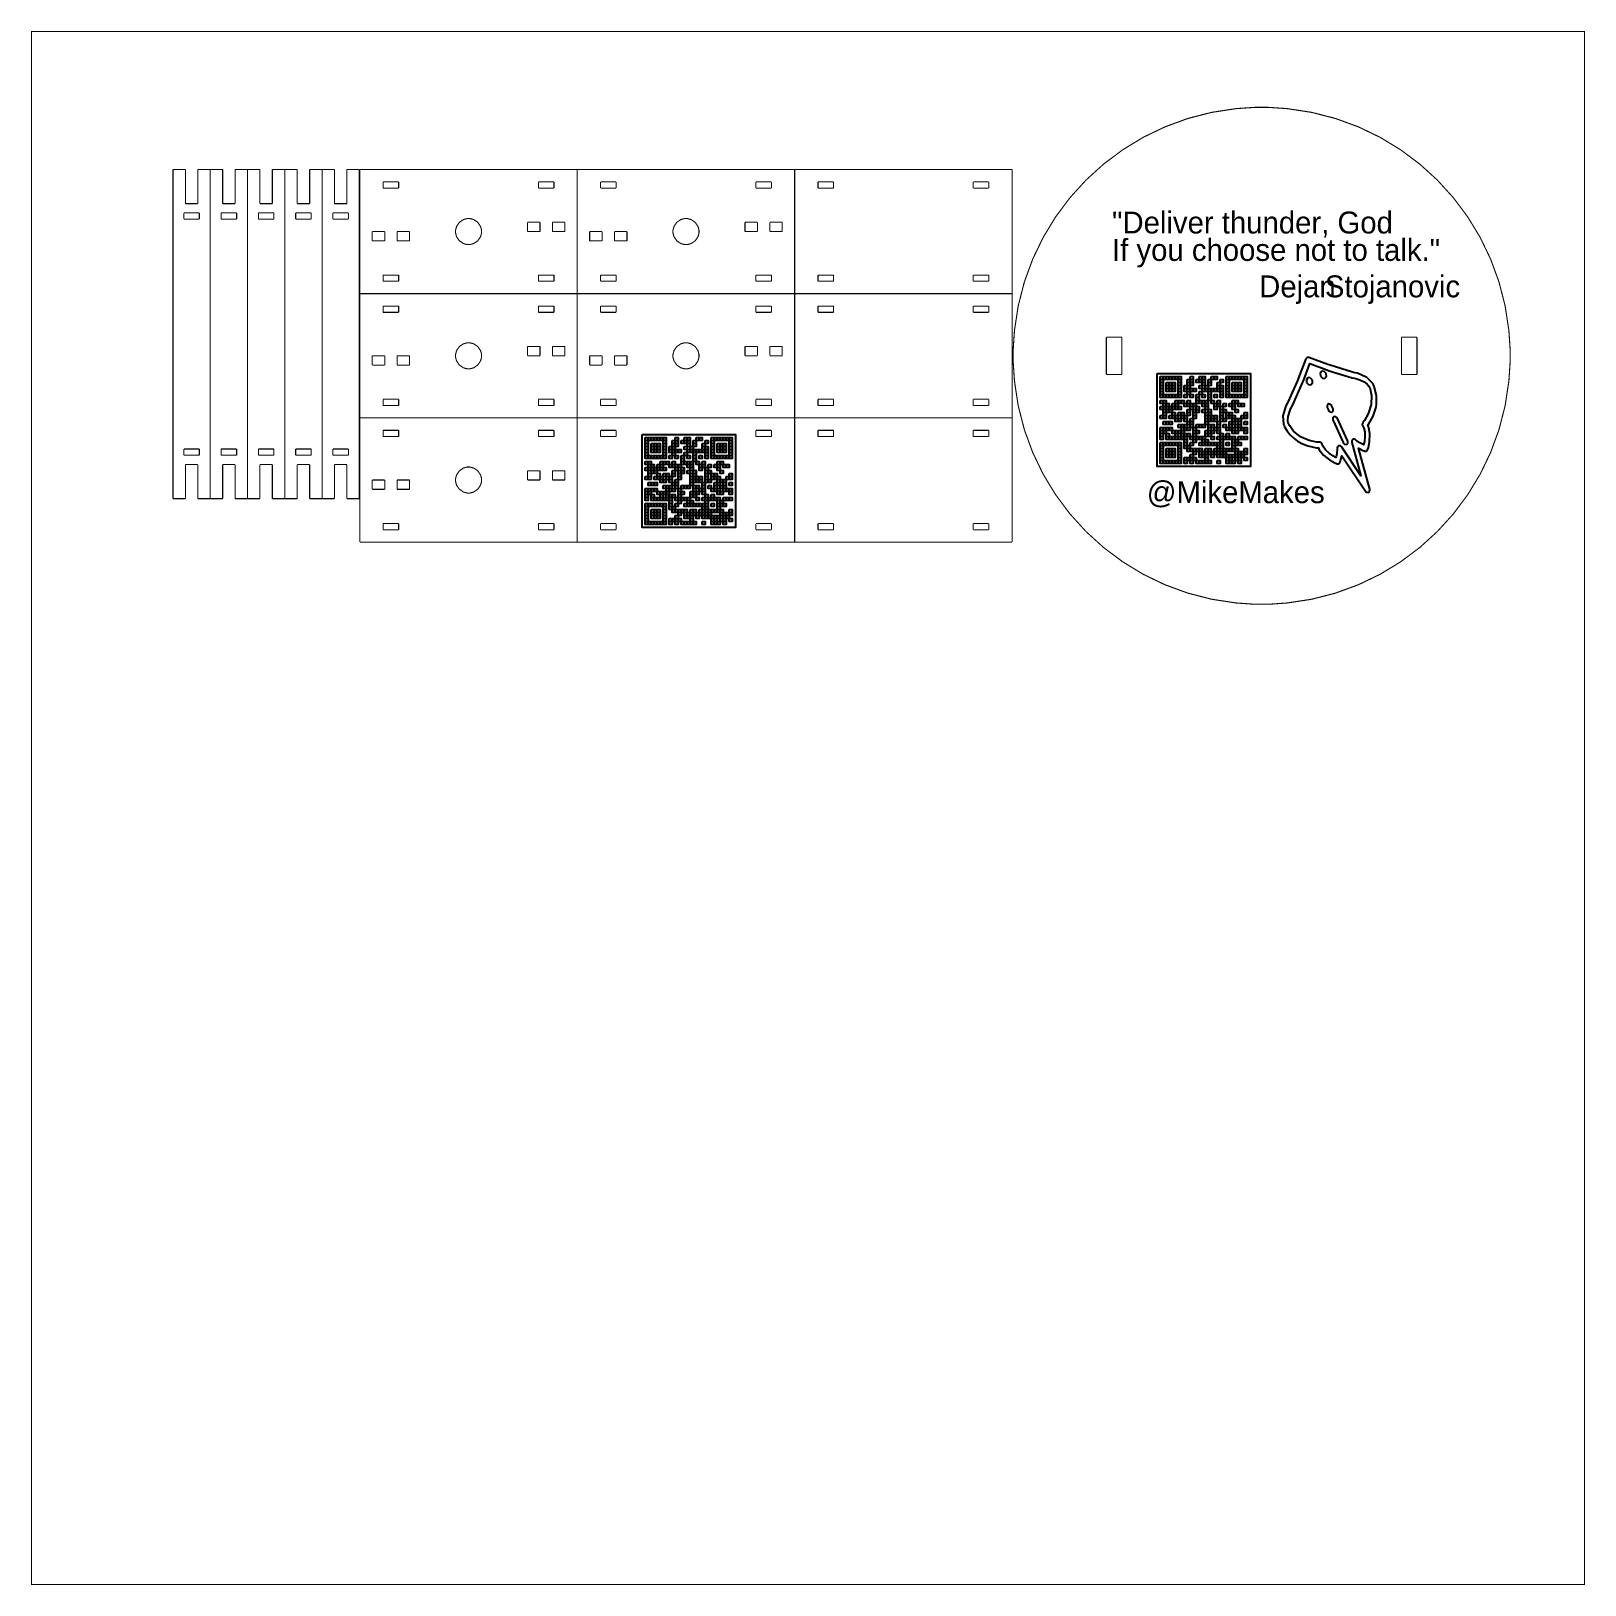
# Model space of a CAD drawing. Extents: x 0 to 19.7, y 0 to 19.7.
import ezdxf

# ---------------------------------------------------------------- set-up
doc = ezdxf.new("R2010")
doc.units = 0
doc.layers.get('0').update_dxf_attribs({"linetype": 'CONTINUOUS'})

msp = doc.modelspace()

# ---------------------------------------------------------------- texts
at = {"color": 0}
for s, p in [('"Deliver thunder, God', (13.7021, 17.1304)), ('If you choose not to talk." ', (13.7021, 16.7832)), ('Dejan', (15.5669, 16.3211)), ('Stojanovic', (16.4003, 16.3211)), ('@MikeMakes', (14.1421, 13.7127))]:
    msp.add_text(s, height=0.277778, dxfattribs=at).set_placement(p)

# ---------------------------------------------------------------- linework, layer by layer
at = {"color": 0}
for points, const_width in [([(0.00553, 19.6907), (19.6906, 19.6907), (19.6906, 0.00559), (0.00553, 0.00559), (0.00553, 19.6907)], 0.01111), ([(18.7483, 15.5801), (18.7483, 15.6606), (18.7321, 15.9021), (18.6843, 16.2149), (18.6067, 16.5167), (18.5007, 16.8061), (18.3682, 17.0814), (18.2104, 17.341), (18.029, 17.5835), (17.8258, 17.8072), (17.6022, 18.0104), (17.3597, 18.1918), (17.1, 18.3496), (16.8247, 18.4821), (16.5353, 18.5881), (16.2335, 18.6657), (15.9207, 18.7135), (15.6792, 18.7297), (15.5987, 18.7297), (15.5182, 18.7297), (15.2767, 18.7135), (14.964, 18.6657), (14.6621, 18.5881), (14.3728, 18.4821), (14.0975, 18.3496), (13.8377, 18.1918), (13.5953, 18.0104), (13.3716, 17.8072), (13.1683, 17.5835), (12.987, 17.341), (12.8292, 17.0814), (12.6966, 16.8061), (12.5907, 16.5167), (12.5131, 16.2149), (12.4653, 15.9021), (12.4491, 15.6606), (12.4491, 15.5801), (12.4491, 15.4996), (12.4653, 15.2581), (12.5131, 14.9453), (12.5907, 14.6435), (12.6966, 14.3542), (12.8292, 14.0787), (12.987, 13.8191), (13.1683, 13.5766), (13.3716, 13.353), (13.5953, 13.1497), (13.8377, 12.9684), (14.0975, 12.8106), (14.3728, 12.678), (14.6621, 12.5721), (14.964, 12.4945), (15.2767, 12.4467), (15.5182, 12.4304), (15.5987, 12.4304), (15.6792, 12.4304), (15.9207, 12.4467), (16.2335, 12.4945), (16.5353, 12.5721), (16.8247, 12.678), (17.1, 12.8106), (17.3597, 12.9684), (17.6022, 13.1497), (17.8258, 13.353), (18.029, 13.5766), (18.2104, 13.8191), (18.3682, 14.0787), (18.5007, 14.3542), (18.6067, 14.6435), (18.6843, 14.9453), (18.7321, 15.2581), (18.7483, 15.4996), (18.7483, 15.5801)], 0.01378), ([(5.38021, 17.1549), (5.38021, 17.1387), (5.39318, 17.0906), (5.4286, 17.0379), (5.48118, 17.0025), (5.52946, 16.9894), (5.54557, 16.9894), (5.56164, 16.9894), (5.60992, 17.0025), (5.66249, 17.0379), (5.69792, 17.0906), (5.71094, 17.1387), (5.71094, 17.1549), (5.71094, 17.171), (5.69792, 17.2193), (5.66249, 17.2718), (5.60992, 17.3074), (5.56164, 17.3203), (5.54557, 17.3203), (5.52946, 17.3203), (5.48118, 17.3074), (5.4286, 17.2718), (5.39318, 17.2193), (5.38021, 17.171), (5.38021, 17.1549)], 0.01378), ([(8.13613, 17.1549), (8.13613, 17.1387), (8.14908, 17.0906), (8.18451, 17.0379), (8.23708, 17.0025), (8.28538, 16.9894), (8.30149, 16.9894), (8.31754, 16.9894), (8.36583, 17.0025), (8.4184, 17.0379), (8.45383, 17.0906), (8.46685, 17.1387), (8.46685, 17.1549), (8.46685, 17.171), (8.45383, 17.2193), (8.4184, 17.2718), (8.36583, 17.3074), (8.31754, 17.3203), (8.30149, 17.3203), (8.28538, 17.3203), (8.23708, 17.3074), (8.18451, 17.2718), (8.14908, 17.2193), (8.13613, 17.171), (8.13613, 17.1549)], 0.01378), ([(5.38021, 15.5801), (5.38021, 15.564), (5.39318, 15.5157), (5.4286, 15.4632), (5.48118, 15.4278), (5.52946, 15.4147), (5.54557, 15.4147), (5.56164, 15.4147), (5.60992, 15.4278), (5.66249, 15.4632), (5.69792, 15.5157), (5.71094, 15.564), (5.71094, 15.5801), (5.71094, 15.5963), (5.69792, 15.6444), (5.66249, 15.6969), (5.60992, 15.7324), (5.56164, 15.7454), (5.54557, 15.7454), (5.52946, 15.7454), (5.48118, 15.7324), (5.4286, 15.6969), (5.39318, 15.6444), (5.38021, 15.5963), (5.38021, 15.5801)], 0.01378), ([(8.13613, 15.5801), (8.13613, 15.564), (8.14908, 15.5157), (8.18451, 15.4632), (8.23708, 15.4278), (8.28538, 15.4147), (8.30149, 15.4147), (8.31754, 15.4147), (8.36583, 15.4278), (8.4184, 15.4632), (8.45383, 15.5157), (8.46685, 15.564), (8.46685, 15.5801), (8.46685, 15.5963), (8.45383, 15.6444), (8.4184, 15.6969), (8.36583, 15.7324), (8.31754, 15.7454), (8.30149, 15.7454), (8.28538, 15.7454), (8.23708, 15.7324), (8.18451, 15.6969), (8.14908, 15.6444), (8.13613, 15.5963), (8.13613, 15.5801)], 0.01378), ([(5.38021, 14.0053), (5.38021, 13.9892), (5.39318, 13.941), (5.4286, 13.8884), (5.48118, 13.853), (5.52946, 13.84), (5.54557, 13.84), (5.56164, 13.84), (5.60992, 13.853), (5.66249, 13.8884), (5.69792, 13.941), (5.71094, 13.9892), (5.71094, 14.0053), (5.71094, 14.0214), (5.69792, 14.0697), (5.66249, 14.1222), (5.60992, 14.1576), (5.56164, 14.1706), (5.54557, 14.1706), (5.52946, 14.1706), (5.48118, 14.1576), (5.4286, 14.1222), (5.39318, 14.0697), (5.38021, 14.0214), (5.38021, 14.0053)], 0.01378)]:
    msp.add_lwpolyline(points, close=True, dxfattribs=dict(at, const_width=const_width))
at = {"color": 0, "const_width": 0.01378}
for points in [[(1.7985, 13.7688), (1.7985, 17.9419)], [(1.956, 17.9419), (1.7985, 17.9419)], [(1.956, 17.5089), (1.956, 17.9419)], [(2.1135, 17.9419), (2.1135, 17.5089)], [(2.27094, 17.9419), (2.1135, 17.9419)], [(2.27094, 17.9419), (2.27094, 13.7688)], [(2.27094, 13.7688), (2.27094, 17.9419)], [(2.42844, 17.9419), (2.27094, 17.9419)], [(2.42844, 17.5089), (2.42844, 17.9419)], [(2.58594, 17.9419), (2.58594, 17.5089)], [(2.74337, 17.9419), (2.58594, 17.9419)], [(2.74337, 17.9419), (2.74337, 13.7688)], [(2.74337, 13.7688), (2.74337, 17.9419)], [(2.90088, 17.9419), (2.74337, 17.9419)], [(2.90088, 17.5089), (2.90088, 17.9419)], [(3.05838, 17.9419), (3.05838, 17.5089)], [(3.21588, 17.9419), (3.05838, 17.9419)], [(3.21588, 17.9419), (3.21588, 13.7688)], [(3.21588, 13.7688), (3.21588, 17.9419)], [(3.37332, 17.9419), (3.21588, 17.9419)], [(3.37332, 17.5089), (3.37332, 17.9419)], [(3.53082, 17.9419), (3.53082, 17.5089)], [(3.68832, 17.9419), (3.53082, 17.9419)], [(3.68832, 17.9419), (3.68832, 13.7688)], [(3.68832, 13.7688), (3.68832, 17.9419)], [(3.84576, 17.9419), (3.68832, 17.9419)], [(3.84576, 17.5089), (3.84576, 17.9419)], [(4.00325, 17.9419), (4.00325, 17.5089)], [(4.16075, 17.9419), (4.00325, 17.9419)], [(4.16075, 17.9419), (4.16075, 13.7688)], [(4.16764, 16.3675), (4.16764, 17.9424)], [(4.16764, 17.9424), (6.9235, 17.9424)], [(6.9235, 17.9424), (6.9235, 16.3675)], [(6.9235, 16.3675), (6.9235, 17.9424)], [(6.9235, 17.9424), (9.67942, 17.9424)], [(9.67942, 17.9424), (9.67942, 16.3675)], [(9.67942, 16.3675), (9.67942, 17.9424)], [(9.67942, 17.9424), (12.4353, 17.9424)], [(12.4353, 17.9424), (12.4353, 16.3675)], [(4.46289, 17.7847), (4.65972, 17.7847)], [(4.46289, 17.7061), (4.46289, 17.7847)], [(4.65972, 17.7847), (4.65972, 17.7061)], [(6.43143, 17.7847), (6.62825, 17.7847)], [(6.43143, 17.7061), (6.43143, 17.7847)], [(6.62825, 17.7847), (6.62825, 17.7061)], [(7.21881, 17.7847), (7.41564, 17.7847)], [(7.21881, 17.7061), (7.21881, 17.7847)], [(7.41564, 17.7847), (7.41564, 17.7061)], [(9.18728, 17.7847), (9.38417, 17.7847)], [(9.18728, 17.7061), (9.18728, 17.7847)], [(9.38417, 17.7847), (9.38417, 17.7061)], [(9.97472, 17.7847), (10.1716, 17.7847)], [(9.97472, 17.7061), (9.97472, 17.7847)], [(10.1716, 17.7847), (10.1716, 17.7061)], [(11.9432, 17.7847), (12.1401, 17.7847)], [(11.9432, 17.7061), (11.9432, 17.7847)], [(12.1401, 17.7847), (12.1401, 17.7061)], [(4.65972, 17.7061), (4.46289, 17.7061)], [(6.62825, 17.7061), (6.43143, 17.7061)], [(7.41564, 17.7061), (7.21881, 17.7061)], [(9.38417, 17.7061), (9.18728, 17.7061)], [(10.1716, 17.7061), (9.97472, 17.7061)], [(12.1401, 17.7061), (11.9432, 17.7061)], [(1.93631, 17.3908), (2.13319, 17.3908)], [(1.93631, 17.3121), (1.93631, 17.3908)], [(2.1135, 17.5089), (1.956, 17.5089)], [(2.13319, 17.3908), (2.13319, 17.3121)], [(2.40875, 17.3908), (2.60562, 17.3908)], [(2.40875, 17.3121), (2.40875, 17.3908)], [(2.58594, 17.5089), (2.42844, 17.5089)], [(2.60562, 17.3908), (2.60562, 17.3121)], [(2.88118, 17.3908), (3.07807, 17.3908)], [(2.88118, 17.3121), (2.88118, 17.3908)], [(3.05838, 17.5089), (2.90088, 17.5089)], [(3.07807, 17.3908), (3.07807, 17.3121)], [(3.35363, 17.3908), (3.55051, 17.3908)], [(3.35363, 17.3121), (3.35363, 17.3908)], [(3.53082, 17.5089), (3.37332, 17.5089)], [(3.55051, 17.3908), (3.55051, 17.3121)], [(3.82607, 17.3908), (4.02294, 17.3908)], [(3.82607, 17.3121), (3.82607, 17.3908)], [(4.00325, 17.5089), (3.84576, 17.5089)], [(4.02294, 17.3908), (4.02294, 17.3121)], [(2.13319, 17.3121), (1.93631, 17.3121)], [(2.60562, 17.3121), (2.40875, 17.3121)], [(3.07807, 17.3121), (2.88118, 17.3121)], [(3.55051, 17.3121), (3.35363, 17.3121)], [(4.02294, 17.3121), (3.82607, 17.3121)], [(4.32508, 17.1549), (4.48258, 17.1549)], [(4.32508, 17.0367), (4.32508, 17.1549)], [(4.48258, 17.1549), (4.48258, 17.0367)], [(4.64008, 17.1549), (4.79753, 17.1549)], [(4.64008, 17.0367), (4.64008, 17.1549)], [(4.79753, 17.1549), (4.79753, 17.0367)], [(6.29362, 17.2729), (6.45107, 17.2729)], [(6.29362, 17.1549), (6.29362, 17.2729)], [(6.45107, 17.1549), (6.29362, 17.1549)], [(6.45107, 17.2729), (6.45107, 17.1549)], [(6.60856, 17.2729), (6.76606, 17.2729)], [(6.60856, 17.1549), (6.60856, 17.2729)], [(6.76606, 17.1549), (6.60856, 17.1549)], [(6.76606, 17.2729), (6.76606, 17.1549)], [(7.081, 17.1549), (7.2385, 17.1549)], [(7.081, 17.0367), (7.081, 17.1549)], [(7.2385, 17.1549), (7.2385, 17.0367)], [(7.39594, 17.1549), (7.55344, 17.1549)], [(7.39594, 17.0367), (7.39594, 17.1549)], [(7.55344, 17.1549), (7.55344, 17.0367)], [(9.04953, 17.2729), (9.20697, 17.2729)], [(9.04953, 17.1549), (9.04953, 17.2729)], [(9.20697, 17.1549), (9.04953, 17.1549)], [(9.20697, 17.2729), (9.20697, 17.1549)], [(9.36447, 17.2729), (9.52197, 17.2729)], [(9.36447, 17.1549), (9.36447, 17.2729)], [(9.52197, 17.1549), (9.36447, 17.1549)], [(9.52197, 17.2729), (9.52197, 17.1549)], [(4.48258, 17.0367), (4.32508, 17.0367)], [(4.79753, 17.0367), (4.64008, 17.0367)], [(7.2385, 17.0367), (7.081, 17.0367)], [(7.55344, 17.0367), (7.39594, 17.0367)], [(4.46289, 16.6036), (4.65972, 16.6036)], [(4.46289, 16.5249), (4.46289, 16.6036)], [(4.65972, 16.6036), (4.65972, 16.5249)], [(6.43143, 16.6036), (6.62825, 16.6036)], [(6.43143, 16.5249), (6.43143, 16.6036)], [(6.62825, 16.6036), (6.62825, 16.5249)], [(7.21881, 16.6036), (7.41564, 16.6036)], [(7.21881, 16.5249), (7.21881, 16.6036)], [(7.41564, 16.6036), (7.41564, 16.5249)], [(9.18728, 16.6036), (9.38417, 16.6036)], [(9.18728, 16.5249), (9.18728, 16.6036)], [(9.38417, 16.6036), (9.38417, 16.5249)], [(9.97472, 16.6036), (10.1716, 16.6036)], [(9.97472, 16.5249), (9.97472, 16.6036)], [(10.1716, 16.6036), (10.1716, 16.5249)], [(11.9432, 16.6036), (12.1401, 16.6036)], [(11.9432, 16.5249), (11.9432, 16.6036)], [(12.1401, 16.6036), (12.1401, 16.5249)], [(6.9235, 16.3675), (4.16764, 16.3675)], [(4.16764, 14.7926), (4.16764, 16.3675)], [(4.16764, 16.3675), (6.9235, 16.3675)], [(4.65972, 16.5249), (4.46289, 16.5249)], [(6.62825, 16.5249), (6.43143, 16.5249)], [(6.9235, 16.3675), (6.9235, 14.7926)], [(9.67942, 16.3675), (6.9235, 16.3675)], [(6.9235, 14.7926), (6.9235, 16.3675)], [(6.9235, 16.3675), (9.67942, 16.3675)], [(7.41564, 16.5249), (7.21881, 16.5249)], [(9.38417, 16.5249), (9.18728, 16.5249)], [(9.67942, 16.3675), (9.67942, 14.7926)], [(12.4353, 16.3675), (9.67942, 16.3675)], [(9.67942, 14.7926), (9.67942, 16.3675)], [(9.67942, 16.3675), (12.4353, 16.3675)], [(10.1716, 16.5249), (9.97472, 16.5249)], [(12.1401, 16.5249), (11.9432, 16.5249)], [(12.4353, 16.3675), (12.4353, 14.7926)], [(4.46289, 16.21), (4.65972, 16.21)], [(4.46289, 16.1312), (4.46289, 16.21)], [(4.65972, 16.21), (4.65972, 16.1312)], [(6.43143, 16.21), (6.62825, 16.21)], [(6.43143, 16.1312), (6.43143, 16.21)], [(6.62825, 16.21), (6.62825, 16.1312)], [(7.21881, 16.21), (7.41564, 16.21)], [(7.21881, 16.1312), (7.21881, 16.21)], [(7.41564, 16.21), (7.41564, 16.1312)], [(9.18728, 16.21), (9.38417, 16.21)], [(9.18728, 16.1312), (9.18728, 16.21)], [(9.38417, 16.21), (9.38417, 16.1312)], [(9.97472, 16.21), (10.1716, 16.21)], [(9.97472, 16.1312), (9.97472, 16.21)], [(10.1716, 16.21), (10.1716, 16.1312)], [(11.9432, 16.21), (12.1401, 16.21)], [(11.9432, 16.1312), (11.9432, 16.21)], [(12.1401, 16.21), (12.1401, 16.1312)], [(4.65972, 16.1312), (4.46289, 16.1312)], [(6.62825, 16.1312), (6.43143, 16.1312)], [(7.41564, 16.1312), (7.21881, 16.1312)], [(9.38417, 16.1312), (9.18728, 16.1312)], [(10.1716, 16.1312), (9.97472, 16.1312)], [(12.1401, 16.1312), (11.9432, 16.1312)], [(13.6302, 15.8163), (13.8271, 15.8163)], [(13.6302, 15.3438), (13.6302, 15.8163)], [(13.8271, 15.8163), (13.8271, 15.3438)], [(17.3704, 15.8163), (17.5672, 15.8163)], [(17.3704, 15.3438), (17.3704, 15.8163)], [(17.5672, 15.8163), (17.5672, 15.3438)], [(4.32508, 15.5801), (4.48258, 15.5801)], [(4.32508, 15.4619), (4.32508, 15.5801)], [(4.48258, 15.5801), (4.48258, 15.4619)], [(4.64008, 15.5801), (4.79753, 15.5801)], [(4.64008, 15.4619), (4.64008, 15.5801)], [(4.79753, 15.5801), (4.79753, 15.4619)], [(6.29362, 15.6982), (6.45107, 15.6982)], [(6.29362, 15.5801), (6.29362, 15.6982)], [(6.45107, 15.5801), (6.29362, 15.5801)], [(6.45107, 15.6982), (6.45107, 15.5801)], [(6.60856, 15.6982), (6.76606, 15.6982)], [(6.60856, 15.5801), (6.60856, 15.6982)], [(6.76606, 15.5801), (6.60856, 15.5801)], [(6.76606, 15.6982), (6.76606, 15.5801)], [(7.081, 15.5801), (7.2385, 15.5801)], [(7.081, 15.4619), (7.081, 15.5801)], [(7.2385, 15.5801), (7.2385, 15.4619)], [(7.39594, 15.5801), (7.55344, 15.5801)], [(7.39594, 15.4619), (7.39594, 15.5801)], [(7.55344, 15.5801), (7.55344, 15.4619)], [(9.04953, 15.6982), (9.20697, 15.6982)], [(9.04953, 15.5801), (9.04953, 15.6982)], [(9.20697, 15.5801), (9.04953, 15.5801)], [(9.20697, 15.6982), (9.20697, 15.5801)], [(9.36447, 15.6982), (9.52197, 15.6982)], [(9.36447, 15.5801), (9.36447, 15.6982)], [(9.52197, 15.5801), (9.36447, 15.5801)], [(9.52197, 15.6982), (9.52197, 15.5801)], [(4.48258, 15.4619), (4.32508, 15.4619)], [(4.79753, 15.4619), (4.64008, 15.4619)], [(7.2385, 15.4619), (7.081, 15.4619)], [(7.55344, 15.4619), (7.39594, 15.4619)], [(13.8271, 15.3438), (13.6302, 15.3438)], [(17.5672, 15.3438), (17.3704, 15.3438)], [(4.46289, 15.0289), (4.65972, 15.0289)], [(4.46289, 14.9501), (4.46289, 15.0289)], [(4.65972, 15.0289), (4.65972, 14.9501)], [(6.43143, 15.0289), (6.62825, 15.0289)], [(6.43143, 14.9501), (6.43143, 15.0289)], [(6.62825, 15.0289), (6.62825, 14.9501)], [(7.21881, 15.0289), (7.41564, 15.0289)], [(7.21881, 14.9501), (7.21881, 15.0289)], [(7.41564, 15.0289), (7.41564, 14.9501)], [(9.18728, 15.0289), (9.38417, 15.0289)], [(9.18728, 14.9501), (9.18728, 15.0289)], [(9.38417, 15.0289), (9.38417, 14.9501)], [(9.97472, 15.0289), (10.1716, 15.0289)], [(9.97472, 14.9501), (9.97472, 15.0289)], [(10.1716, 15.0289), (10.1716, 14.9501)], [(11.9432, 15.0289), (12.1401, 15.0289)], [(11.9432, 14.9501), (11.9432, 15.0289)], [(12.1401, 15.0289), (12.1401, 14.9501)], [(6.9235, 14.7926), (4.16764, 14.7926)], [(4.16764, 13.2178), (4.16764, 14.7926)], [(4.16764, 14.7926), (6.9235, 14.7926)], [(4.65972, 14.9501), (4.46289, 14.9501)], [(6.62825, 14.9501), (6.43143, 14.9501)], [(9.67942, 14.7926), (6.9235, 14.7926)], [(6.9235, 14.7926), (6.9235, 13.2178)], [(6.9235, 13.2178), (6.9235, 14.7926)], [(6.9235, 14.7926), (9.67942, 14.7926)], [(7.41564, 14.9501), (7.21881, 14.9501)], [(9.38417, 14.9501), (9.18728, 14.9501)], [(9.67942, 14.7926), (9.67942, 13.2178)], [(12.4353, 14.7926), (9.67942, 14.7926)], [(9.67942, 13.2178), (9.67942, 14.7926)], [(9.67942, 14.7926), (12.4353, 14.7926)], [(10.1716, 14.9501), (9.97472, 14.9501)], [(12.1401, 14.9501), (11.9432, 14.9501)], [(12.4353, 14.7926), (12.4353, 13.2178)], [(4.46289, 14.6351), (4.65972, 14.6351)], [(4.46289, 14.5564), (4.46289, 14.6351)], [(4.65972, 14.6351), (4.65972, 14.5564)], [(6.43143, 14.6351), (6.62825, 14.6351)], [(6.43143, 14.5564), (6.43143, 14.6351)], [(6.62825, 14.6351), (6.62825, 14.5564)], [(7.21881, 14.6351), (7.41564, 14.6351)], [(7.21881, 14.5564), (7.21881, 14.6351)], [(7.41564, 14.6351), (7.41564, 14.5564)], [(9.18728, 14.6351), (9.38417, 14.6351)], [(9.18728, 14.5564), (9.18728, 14.6351)], [(9.38417, 14.6351), (9.38417, 14.5564)], [(9.97472, 14.6351), (10.1716, 14.6351)], [(9.97472, 14.5564), (9.97472, 14.6351)], [(10.1716, 14.6351), (10.1716, 14.5564)], [(11.9432, 14.6351), (12.1401, 14.6351)], [(11.9432, 14.5564), (11.9432, 14.6351)], [(12.1401, 14.6351), (12.1401, 14.5564)], [(1.93631, 14.3986), (2.13319, 14.3986)], [(1.93631, 14.32), (1.93631, 14.3986)], [(2.13319, 14.3986), (2.13319, 14.32)], [(2.40875, 14.3986), (2.60562, 14.3986)], [(2.40875, 14.32), (2.40875, 14.3986)], [(2.60562, 14.3986), (2.60562, 14.32)], [(2.88118, 14.3986), (3.07807, 14.3986)], [(2.88118, 14.32), (2.88118, 14.3986)], [(3.07807, 14.3986), (3.07807, 14.32)], [(3.35363, 14.3986), (3.55051, 14.3986)], [(3.35363, 14.32), (3.35363, 14.3986)], [(3.55051, 14.3986), (3.55051, 14.32)], [(3.82607, 14.3986), (4.02294, 14.3986)], [(3.82607, 14.32), (3.82607, 14.3986)], [(4.02294, 14.3986), (4.02294, 14.32)], [(4.65972, 14.5564), (4.46289, 14.5564)], [(6.62825, 14.5564), (6.43143, 14.5564)], [(7.41564, 14.5564), (7.21881, 14.5564)], [(9.38417, 14.5564), (9.18728, 14.5564)], [(10.1716, 14.5564), (9.97472, 14.5564)], [(12.1401, 14.5564), (11.9432, 14.5564)], [(2.13319, 14.32), (1.93631, 14.32)], [(2.1135, 14.2018), (1.956, 14.2018)], [(1.956, 14.2018), (1.956, 13.7688)], [(2.1135, 13.7688), (2.1135, 14.2018)], [(2.60562, 14.32), (2.40875, 14.32)], [(2.58594, 14.2018), (2.42844, 14.2018)], [(2.42844, 14.2018), (2.42844, 13.7688)], [(2.58594, 13.7688), (2.58594, 14.2018)], [(3.07807, 14.32), (2.88118, 14.32)], [(3.05838, 14.2018), (2.90088, 14.2018)], [(2.90088, 14.2018), (2.90088, 13.7688)], [(3.05838, 13.7688), (3.05838, 14.2018)], [(3.55051, 14.32), (3.35363, 14.32)], [(3.53082, 14.2018), (3.37332, 14.2018)], [(3.37332, 14.2018), (3.37332, 13.7688)], [(3.53082, 13.7688), (3.53082, 14.2018)], [(4.02294, 14.32), (3.82607, 14.32)], [(4.00325, 14.2018), (3.84576, 14.2018)], [(3.84576, 14.2018), (3.84576, 13.7688)], [(4.00325, 13.7688), (4.00325, 14.2018)], [(4.32508, 14.0053), (4.48258, 14.0053)], [(4.32508, 13.8872), (4.32508, 14.0053)], [(4.48258, 14.0053), (4.48258, 13.8872)], [(4.64008, 14.0053), (4.79753, 14.0053)], [(4.64008, 13.8872), (4.64008, 14.0053)], [(4.79753, 14.0053), (4.79753, 13.8872)], [(6.29362, 14.1235), (6.45107, 14.1235)], [(6.29362, 14.0053), (6.29362, 14.1235)], [(6.45107, 14.0053), (6.29362, 14.0053)], [(6.45107, 14.1235), (6.45107, 14.0053)], [(6.60856, 14.1235), (6.76606, 14.1235)], [(6.60856, 14.0053), (6.60856, 14.1235)], [(6.76606, 14.0053), (6.60856, 14.0053)], [(6.76606, 14.1235), (6.76606, 14.0053)], [(4.48258, 13.8872), (4.32508, 13.8872)], [(4.79753, 13.8872), (4.64008, 13.8872)], [(1.956, 13.7688), (1.7985, 13.7688)], [(2.27094, 13.7688), (2.1135, 13.7688)], [(2.42844, 13.7688), (2.27094, 13.7688)], [(2.74337, 13.7688), (2.58594, 13.7688)], [(2.90088, 13.7688), (2.74337, 13.7688)], [(3.21588, 13.7688), (3.05838, 13.7688)], [(3.37332, 13.7688), (3.21588, 13.7688)], [(3.68832, 13.7688), (3.53082, 13.7688)], [(3.84576, 13.7688), (3.68832, 13.7688)], [(4.16075, 13.7688), (4.00325, 13.7688)], [(4.46289, 13.454), (4.65972, 13.454)], [(4.46289, 13.3753), (4.46289, 13.454)], [(4.65972, 13.454), (4.65972, 13.3753)], [(6.43143, 13.454), (6.62825, 13.454)], [(6.43143, 13.3753), (6.43143, 13.454)], [(6.62825, 13.454), (6.62825, 13.3753)], [(7.21881, 13.454), (7.41564, 13.454)], [(7.21881, 13.3753), (7.21881, 13.454)], [(7.41564, 13.454), (7.41564, 13.3753)], [(9.18728, 13.454), (9.38417, 13.454)], [(9.18728, 13.3753), (9.18728, 13.454)], [(9.38417, 13.454), (9.38417, 13.3753)], [(9.97472, 13.454), (10.1716, 13.454)], [(9.97472, 13.3753), (9.97472, 13.454)], [(10.1716, 13.454), (10.1716, 13.3753)], [(11.9432, 13.454), (12.1401, 13.454)], [(11.9432, 13.3753), (11.9432, 13.454)], [(12.1401, 13.454), (12.1401, 13.3753)], [(6.9235, 13.2178), (4.16764, 13.2178)], [(4.65972, 13.3753), (4.46289, 13.3753)], [(6.62825, 13.3753), (6.43143, 13.3753)], [(9.67942, 13.2178), (6.9235, 13.2178)], [(7.41564, 13.3753), (7.21881, 13.3753)], [(9.38417, 13.3753), (9.18728, 13.3753)], [(12.4353, 13.2178), (9.67942, 13.2178)], [(10.1716, 13.3753), (9.97472, 13.3753)], [(12.1401, 13.3753), (11.9432, 13.3753)]]:
    msp.add_lwpolyline(points, dxfattribs=at)
at = {"color": 0}
for points in [[(16.7803, 15.3658), (16.7497, 15.3735), (16.465, 15.4599), (16.4381, 15.4697), (16.1947, 15.5592), (16.191, 15.5606), (16.1735, 15.5587), (16.1607, 15.5467), (16.1593, 15.5429), (16.0674, 15.3006), (16.0571, 15.2737), (15.9358, 15.0021), (15.9214, 14.9742), (15.9068, 14.9456), (15.8678, 14.8183), (15.874, 14.7126), (15.8822, 14.695), (15.8893, 14.6792), (15.9158, 14.6342), (15.9585, 14.5792), (16.0094, 14.5307), (16.0528, 14.4988), (16.0681, 14.4896), (16.0862, 14.4786), (16.1858, 14.4374), (16.2947, 14.414), (16.3175, 14.4122), (16.3294, 14.3875), (16.3825, 14.3219), (16.4594, 14.26), (16.525, 14.224), (16.5539, 14.2119), (16.5556, 14.2114), (16.5593, 14.2101), (16.5762, 14.2121), (16.5888, 14.2236), (16.5903, 14.2272), (16.5904, 14.2276), (16.5929, 14.2344), (16.5987, 14.2521), (16.6061, 14.2786), (16.6118, 14.304), (16.6133, 14.3125), (16.9131, 13.8648), (16.9154, 13.8611), (16.9317, 13.8496), (16.9497, 13.8484), (16.9531, 13.8499), (16.9564, 13.8515), (16.9672, 13.8658), (16.9692, 13.8856), (16.9681, 13.8899), (16.8262, 14.4097), (16.8338, 14.4053), (16.8567, 14.3929), (16.8814, 14.3811), (16.8986, 14.3739), (16.9053, 14.3714), (16.9058, 14.3711), (16.9094, 14.3699), (16.9265, 14.3718), (16.9392, 14.3835), (16.9406, 14.3869), (16.9413, 14.3887), (16.951, 14.4185), (16.9668, 14.4915), (16.9706, 14.5901), (16.9558, 14.6732), (16.945, 14.6985), (16.9586, 14.7168), (17.0122, 14.8143), (17.0464, 14.9167), (17.05, 14.9375), (17.0542, 14.9612), (17.0542, 15.079), (17.0264, 15.1914), (17.0168, 15.2125), (17.0086, 15.2303), (16.9331, 15.3043), (16.8114, 15.3582), (16.7803, 15.3658)], [(16.8812, 14.7337), (16.8792, 14.7311), (16.8744, 14.7142), (16.8779, 14.6956), (16.8797, 14.6919), (16.8803, 14.691), (16.8854, 14.6806), (16.886, 14.6796), (16.8928, 14.6646), (16.9044, 14.6156), (16.9072, 14.5519), (16.9004, 14.4951), (16.8932, 14.4622), (16.8901, 14.4514), (16.8839, 14.4543), (16.8443, 14.476), (16.7989, 14.5076), (16.7899, 14.5156), (16.7869, 14.5181), (16.7711, 14.524), (16.7558, 14.5214), (16.7532, 14.5194), (16.7506, 14.5176), (16.7422, 14.5035), (16.7414, 14.4857), (16.7424, 14.4819), (16.8576, 14.0592), (16.6139, 14.4233), (16.6117, 14.4265), (16.5976, 14.4375), (16.5815, 14.4406), (16.5783, 14.4397), (16.5779, 14.4397), (16.5742, 14.4383), (16.5739, 14.4382), (16.5713, 14.4371), (16.5618, 14.4271), (16.5574, 14.4139), (16.5574, 14.4094), (16.5574, 14.3975), (16.5514, 14.3425), (16.5418, 14.2983), (16.54, 14.2917), (16.5297, 14.2964), (16.5001, 14.3125), (16.4528, 14.3447), (16.4067, 14.3886), (16.3772, 14.4294), (16.3704, 14.4444), (16.3699, 14.4454), (16.3656, 14.456), (16.3651, 14.4571), (16.3636, 14.461), (16.3518, 14.4757), (16.336, 14.4833), (16.3326, 14.4833), (16.2999, 14.485), (16.2026, 14.5044), (16.0907, 14.5528), (16.001, 14.6257), (15.9499, 14.695), (15.9382, 14.7206), (15.9342, 14.7296), (15.9293, 14.7599), (15.9331, 14.8087), (15.9494, 14.8664), (15.97, 14.9154), (15.9782, 14.9311), (15.9926, 14.9596), (16.1164, 15.2367), (16.1268, 15.264), (16.209, 15.4807), (16.4267, 15.4008), (16.4542, 15.3907), (16.7444, 15.3026), (16.7756, 15.2949), (16.7928, 15.2907), (16.8432, 15.274), (16.8974, 15.2488), (16.9369, 15.2194), (16.9565, 15.196), (16.9607, 15.1869), (16.9722, 15.1615), (16.9911, 15.0774), (16.9875, 14.9618), (16.9506, 14.8456), (16.9015, 14.7594), (16.8812, 14.7337)], [(16.3611, 15.3812), (16.3563, 15.3792), (16.3421, 15.3576), (16.3428, 15.3289), (16.3456, 15.3231), (16.3482, 15.3172), (16.3693, 15.2978), (16.3949, 15.2943), (16.3997, 15.2965), (16.4046, 15.2988), (16.4188, 15.3201), (16.4179, 15.349), (16.4153, 15.3549), (16.4126, 15.3607), (16.3914, 15.3801), (16.3658, 15.3835), (16.3611, 15.3812)], [(14.3135, 15.3169), (14.3514, 15.3169), (14.3514, 15.279), (14.3135, 15.279), (14.3135, 15.3169)], [(14.3135, 15.2789), (14.3514, 15.2789), (14.3514, 15.241), (14.3135, 15.241), (14.3135, 15.2789)], [(14.3135, 15.2408), (14.3514, 15.2408), (14.3514, 15.2029), (14.3135, 15.2029), (14.3135, 15.2408)], [(14.3135, 15.2029), (14.3514, 15.2029), (14.3514, 15.1649), (14.3135, 15.1649), (14.3135, 15.2029)], [(14.3514, 15.3169), (14.3894, 15.3169), (14.3894, 15.279), (14.3514, 15.279), (14.3514, 15.3169)], [(14.3894, 15.3169), (14.4275, 15.3169), (14.4275, 15.279), (14.3894, 15.279), (14.3894, 15.3169)], [(14.3894, 15.2408), (14.4275, 15.2408), (14.4275, 15.2029), (14.3894, 15.2029), (14.3894, 15.2408)], [(14.3894, 15.2029), (14.4275, 15.2029), (14.4275, 15.1649), (14.3894, 15.1649), (14.3894, 15.2029)], [(14.4275, 15.3169), (14.4656, 15.3169), (14.4656, 15.279), (14.4275, 15.279), (14.4275, 15.3169)], [(14.4275, 15.2408), (14.4656, 15.2408), (14.4656, 15.2029), (14.4275, 15.2029), (14.4275, 15.2408)], [(14.4275, 15.2029), (14.4656, 15.2029), (14.4656, 15.1649), (14.4275, 15.1649), (14.4275, 15.2029)], [(14.4656, 15.3169), (14.5036, 15.3169), (14.5036, 15.279), (14.4656, 15.279), (14.4656, 15.3169)], [(14.4656, 15.2408), (14.5036, 15.2408), (14.5036, 15.2029), (14.4656, 15.2029), (14.4656, 15.2408)], [(14.4656, 15.2029), (14.5036, 15.2029), (14.5036, 15.1649), (14.4656, 15.1649), (14.4656, 15.2029)], [(14.5036, 15.3169), (14.5417, 15.3169), (14.5417, 15.279), (14.5036, 15.279), (14.5036, 15.3169)], [(14.5417, 15.3169), (14.5796, 15.3169), (14.5796, 15.279), (14.5417, 15.279), (14.5417, 15.3169)], [(14.5417, 15.2789), (14.5796, 15.2789), (14.5796, 15.241), (14.5417, 15.241), (14.5417, 15.2789)], [(14.5417, 15.2408), (14.5796, 15.2408), (14.5796, 15.2029), (14.5417, 15.2029), (14.5417, 15.2408)], [(14.5417, 15.2029), (14.5796, 15.2029), (14.5796, 15.1649), (14.5417, 15.1649), (14.5417, 15.2029)], [(14.6176, 15.2029), (14.6557, 15.2029), (14.6557, 15.1649), (14.6176, 15.1649), (14.6176, 15.2029)], [(14.6557, 15.2789), (14.6937, 15.2789), (14.6937, 15.241), (14.6557, 15.241), (14.6557, 15.2789)], [(14.6557, 15.2408), (14.6937, 15.2408), (14.6937, 15.2029), (14.6557, 15.2029), (14.6557, 15.2408)], [(14.6557, 15.2029), (14.6937, 15.2029), (14.6937, 15.1649), (14.6557, 15.1649), (14.6557, 15.2029)], [(14.6937, 15.3169), (14.7318, 15.3169), (14.7318, 15.279), (14.6937, 15.279), (14.6937, 15.3169)], [(14.6937, 15.2789), (14.7318, 15.2789), (14.7318, 15.241), (14.6937, 15.241), (14.6937, 15.2789)], [(14.6937, 15.2408), (14.7318, 15.2408), (14.7318, 15.2029), (14.6937, 15.2029), (14.6937, 15.2408)], [(14.7699, 15.2789), (14.8078, 15.2789), (14.8078, 15.241), (14.7699, 15.241), (14.7699, 15.2789)], [(14.8078, 15.3169), (14.8458, 15.3169), (14.8458, 15.279), (14.8078, 15.279), (14.8078, 15.3169)], [(14.8078, 15.2789), (14.8458, 15.2789), (14.8458, 15.241), (14.8078, 15.241), (14.8078, 15.2789)], [(14.8078, 15.2029), (14.8458, 15.2029), (14.8458, 15.1649), (14.8078, 15.1649), (14.8078, 15.2029)], [(14.8458, 15.3169), (14.8839, 15.3169), (14.8839, 15.279), (14.8458, 15.279), (14.8458, 15.3169)], [(14.8458, 15.2789), (14.8839, 15.2789), (14.8839, 15.241), (14.8458, 15.241), (14.8458, 15.2789)], [(14.8458, 15.2408), (14.8839, 15.2408), (14.8839, 15.2029), (14.8458, 15.2029), (14.8458, 15.2408)], [(14.8839, 15.2029), (14.9219, 15.2029), (14.9219, 15.1649), (14.8839, 15.1649), (14.8839, 15.2029)], [(14.9219, 15.2789), (14.96, 15.2789), (14.96, 15.241), (14.9219, 15.241), (14.9219, 15.2789)], [(14.9219, 15.2408), (14.96, 15.2408), (14.96, 15.2029), (14.9219, 15.2029), (14.9219, 15.2408)], [(14.96, 15.3169), (14.9981, 15.3169), (14.9981, 15.279), (14.96, 15.279), (14.96, 15.3169)], [(14.9981, 15.3169), (15.036, 15.3169), (15.036, 15.279), (14.9981, 15.279), (14.9981, 15.3169)], [(15.036, 15.2408), (15.074, 15.2408), (15.074, 15.2029), (15.036, 15.2029), (15.036, 15.2408)], [(15.036, 15.2029), (15.074, 15.2029), (15.074, 15.1649), (15.036, 15.1649), (15.036, 15.2029)], [(15.074, 15.2789), (15.1121, 15.2789), (15.1121, 15.241), (15.074, 15.241), (15.074, 15.2789)], [(15.074, 15.2029), (15.1121, 15.2029), (15.1121, 15.1649), (15.074, 15.1649), (15.074, 15.2029)], [(15.1501, 15.3169), (15.1882, 15.3169), (15.1882, 15.279), (15.1501, 15.279), (15.1501, 15.3169)], [(15.1501, 15.2789), (15.1882, 15.2789), (15.1882, 15.241), (15.1501, 15.241), (15.1501, 15.2789)], [(15.1501, 15.2408), (15.1882, 15.2408), (15.1882, 15.2029), (15.1501, 15.2029), (15.1501, 15.2408)], [(15.1501, 15.2029), (15.1882, 15.2029), (15.1882, 15.1649), (15.1501, 15.1649), (15.1501, 15.2029)], [(15.1882, 15.3169), (15.2263, 15.3169), (15.2263, 15.279), (15.1882, 15.279), (15.1882, 15.3169)], [(15.2263, 15.3169), (15.2642, 15.3169), (15.2642, 15.279), (15.2263, 15.279), (15.2263, 15.3169)], [(15.2263, 15.2408), (15.2642, 15.2408), (15.2642, 15.2029), (15.2263, 15.2029), (15.2263, 15.2408)], [(15.2263, 15.2029), (15.2642, 15.2029), (15.2642, 15.1649), (15.2263, 15.1649), (15.2263, 15.2029)], [(15.2642, 15.3169), (15.3022, 15.3169), (15.3022, 15.279), (15.2642, 15.279), (15.2642, 15.3169)], [(15.2642, 15.2408), (15.3022, 15.2408), (15.3022, 15.2029), (15.2642, 15.2029), (15.2642, 15.2408)], [(15.2642, 15.2029), (15.3022, 15.2029), (15.3022, 15.1649), (15.2642, 15.1649), (15.2642, 15.2029)], [(15.3022, 15.3169), (15.3403, 15.3169), (15.3403, 15.279), (15.3022, 15.279), (15.3022, 15.3169)], [(15.3022, 15.2408), (15.3403, 15.2408), (15.3403, 15.2029), (15.3022, 15.2029), (15.3022, 15.2408)], [(15.3022, 15.2029), (15.3403, 15.2029), (15.3403, 15.1649), (15.3022, 15.1649), (15.3022, 15.2029)], [(15.3403, 15.3169), (15.3783, 15.3169), (15.3783, 15.279), (15.3403, 15.279), (15.3403, 15.3169)], [(15.3783, 15.3169), (15.4164, 15.3169), (15.4164, 15.279), (15.3783, 15.279), (15.3783, 15.3169)], [(15.3783, 15.2789), (15.4164, 15.2789), (15.4164, 15.241), (15.3783, 15.241), (15.3783, 15.2789)], [(15.3783, 15.2408), (15.4164, 15.2408), (15.4164, 15.2029), (15.3783, 15.2029), (15.3783, 15.2408)], [(15.3783, 15.2029), (15.4164, 15.2029), (15.4164, 15.1649), (15.3783, 15.1649), (15.3783, 15.2029)], [(16.1846, 15.3008), (16.1797, 15.2986), (16.1654, 15.2771), (16.1662, 15.2483), (16.1689, 15.2424), (16.1717, 15.2367), (16.1928, 15.2172), (16.2183, 15.2138), (16.2232, 15.216), (16.2279, 15.2182), (16.2422, 15.2397), (16.2415, 15.2685), (16.2389, 15.2743), (16.2361, 15.2801), (16.2149, 15.2996), (16.1893, 15.3031), (16.1846, 15.3008)], [(14.3135, 15.1649), (14.3514, 15.1649), (14.3514, 15.1268), (14.3135, 15.1268), (14.3135, 15.1649)], [(14.3135, 15.1268), (14.3514, 15.1268), (14.3514, 15.0888), (14.3135, 15.0888), (14.3135, 15.1268)], [(14.3135, 15.0888), (14.3514, 15.0888), (14.3514, 15.0507), (14.3135, 15.0507), (14.3135, 15.0888)], [(14.3135, 15.0126), (14.3514, 15.0126), (14.3514, 14.9747), (14.3135, 14.9747), (14.3135, 15.0126)], [(14.3514, 15.0888), (14.3894, 15.0888), (14.3894, 15.0507), (14.3514, 15.0507), (14.3514, 15.0888)], [(14.3514, 15.0126), (14.3894, 15.0126), (14.3894, 14.9747), (14.3514, 14.9747), (14.3514, 15.0126)], [(14.3514, 14.9747), (14.3894, 14.9747), (14.3894, 14.9367), (14.3514, 14.9367), (14.3514, 14.9747)], [(14.3894, 15.1649), (14.4275, 15.1649), (14.4275, 15.1268), (14.3894, 15.1268), (14.3894, 15.1649)], [(14.3894, 15.0888), (14.4275, 15.0888), (14.4275, 15.0507), (14.3894, 15.0507), (14.3894, 15.0888)], [(14.3894, 14.9747), (14.4275, 14.9747), (14.4275, 14.9367), (14.3894, 14.9367), (14.3894, 14.9747)], [(14.4275, 15.1649), (14.4656, 15.1649), (14.4656, 15.1268), (14.4275, 15.1268), (14.4275, 15.1649)], [(14.4275, 15.0888), (14.4656, 15.0888), (14.4656, 15.0507), (14.4275, 15.0507), (14.4275, 15.0888)], [(14.4656, 15.1649), (14.5036, 15.1649), (14.5036, 15.1268), (14.4656, 15.1268), (14.4656, 15.1649)], [(14.4656, 15.0888), (14.5036, 15.0888), (14.5036, 15.0507), (14.4656, 15.0507), (14.4656, 15.0888)], [(14.4656, 14.9747), (14.5036, 14.9747), (14.5036, 14.9367), (14.4656, 14.9367), (14.4656, 14.9747)], [(14.5036, 15.0888), (14.5417, 15.0888), (14.5417, 15.0507), (14.5036, 15.0507), (14.5036, 15.0888)], [(14.5036, 15.0126), (14.5417, 15.0126), (14.5417, 14.9747), (14.5036, 14.9747), (14.5036, 15.0126)], [(14.5036, 14.9747), (14.5417, 14.9747), (14.5417, 14.9367), (14.5036, 14.9367), (14.5036, 14.9747)], [(14.5417, 15.1649), (14.5796, 15.1649), (14.5796, 15.1268), (14.5417, 15.1268), (14.5417, 15.1649)], [(14.5417, 15.1268), (14.5796, 15.1268), (14.5796, 15.0888), (14.5417, 15.0888), (14.5417, 15.1268)], [(14.5417, 15.0888), (14.5796, 15.0888), (14.5796, 15.0507), (14.5417, 15.0507), (14.5417, 15.0888)], [(14.5417, 15.0126), (14.5796, 15.0126), (14.5796, 14.9747), (14.5417, 14.9747), (14.5417, 15.0126)], [(14.5796, 15.0126), (14.6176, 15.0126), (14.6176, 14.9747), (14.5796, 14.9747), (14.5796, 15.0126)], [(14.6176, 15.1649), (14.6557, 15.1649), (14.6557, 15.1268), (14.6176, 15.1268), (14.6176, 15.1649)], [(14.6176, 15.0888), (14.6557, 15.0888), (14.6557, 15.0507), (14.6176, 15.0507), (14.6176, 15.0888)], [(14.6176, 14.9747), (14.6557, 14.9747), (14.6557, 14.9367), (14.6176, 14.9367), (14.6176, 14.9747)], [(14.6557, 15.1649), (14.6937, 15.1649), (14.6937, 15.1268), (14.6557, 15.1268), (14.6557, 15.1649)], [(14.6557, 15.1268), (14.6937, 15.1268), (14.6937, 15.0888), (14.6557, 15.0888), (14.6557, 15.1268)], [(14.6557, 15.0126), (14.6937, 15.0126), (14.6937, 14.9747), (14.6557, 14.9747), (14.6557, 15.0126)], [(14.6557, 14.9747), (14.6937, 14.9747), (14.6937, 14.9367), (14.6557, 14.9367), (14.6557, 14.9747)], [(14.6937, 15.1649), (14.7318, 15.1649), (14.7318, 15.1268), (14.6937, 15.1268), (14.6937, 15.1649)], [(14.6937, 15.0888), (14.7318, 15.0888), (14.7318, 15.0507), (14.6937, 15.0507), (14.6937, 15.0888)], [(14.6937, 14.9747), (14.7318, 14.9747), (14.7318, 14.9367), (14.6937, 14.9367), (14.6937, 14.9747)], [(14.7318, 15.1649), (14.7699, 15.1649), (14.7699, 15.1268), (14.7318, 15.1268), (14.7318, 15.1649)], [(14.7318, 14.9747), (14.7699, 14.9747), (14.7699, 14.9367), (14.7318, 14.9367), (14.7318, 14.9747)], [(14.7699, 15.0888), (14.8078, 15.0888), (14.8078, 15.0507), (14.7699, 15.0507), (14.7699, 15.0888)], [(14.7699, 15.0507), (14.8078, 15.0507), (14.8078, 15.0128), (14.7699, 15.0128), (14.7699, 15.0507)], [(14.7699, 15.0126), (14.8078, 15.0126), (14.8078, 14.9747), (14.7699, 14.9747), (14.7699, 15.0126)], [(14.8078, 15.1268), (14.8458, 15.1268), (14.8458, 15.0888), (14.8078, 15.0888), (14.8078, 15.1268)], [(14.8078, 15.0126), (14.8458, 15.0126), (14.8458, 14.9747), (14.8078, 14.9747), (14.8078, 15.0126)], [(14.8458, 15.1649), (14.8839, 15.1649), (14.8839, 15.1268), (14.8458, 15.1268), (14.8458, 15.1649)], [(14.8458, 15.0888), (14.8839, 15.0888), (14.8839, 15.0507), (14.8458, 15.0507), (14.8458, 15.0888)], [(14.8458, 15.0126), (14.8839, 15.0126), (14.8839, 14.9747), (14.8458, 14.9747), (14.8458, 15.0126)], [(14.8458, 14.9747), (14.8839, 14.9747), (14.8839, 14.9367), (14.8458, 14.9367), (14.8458, 14.9747)], [(14.8839, 15.1649), (14.9219, 15.1649), (14.9219, 15.1268), (14.8839, 15.1268), (14.8839, 15.1649)], [(14.8839, 15.0126), (14.9219, 15.0126), (14.9219, 14.9747), (14.8839, 14.9747), (14.8839, 15.0126)], [(14.8839, 14.9747), (14.9219, 14.9747), (14.9219, 14.9367), (14.8839, 14.9367), (14.8839, 14.9747)], [(14.9219, 15.1649), (14.96, 15.1649), (14.96, 15.1268), (14.9219, 15.1268), (14.9219, 15.1649)], [(14.9219, 15.1268), (14.96, 15.1268), (14.96, 15.0888), (14.9219, 15.0888), (14.9219, 15.1268)], [(14.9219, 15.0888), (14.96, 15.0888), (14.96, 15.0507), (14.9219, 15.0507), (14.9219, 15.0888)], [(14.9219, 15.0507), (14.96, 15.0507), (14.96, 15.0128), (14.9219, 15.0128), (14.9219, 15.0507)], [(14.96, 15.1649), (14.9981, 15.1649), (14.9981, 15.1268), (14.96, 15.1268), (14.96, 15.1649)], [(14.96, 15.0126), (14.9981, 15.0126), (14.9981, 14.9747), (14.96, 14.9747), (14.96, 15.0126)], [(14.9981, 15.1649), (15.036, 15.1649), (15.036, 15.1268), (14.9981, 15.1268), (14.9981, 15.1649)], [(14.9981, 15.0888), (15.036, 15.0888), (15.036, 15.0507), (14.9981, 15.0507), (14.9981, 15.0888)], [(14.9981, 14.9747), (15.036, 14.9747), (15.036, 14.9367), (14.9981, 14.9367), (14.9981, 14.9747)], [(15.036, 15.1649), (15.074, 15.1649), (15.074, 15.1268), (15.036, 15.1268), (15.036, 15.1649)], [(15.036, 15.0126), (15.074, 15.0126), (15.074, 14.9747), (15.036, 14.9747), (15.036, 15.0126)], [(15.036, 14.9747), (15.074, 14.9747), (15.074, 14.9367), (15.036, 14.9367), (15.036, 14.9747)], [(15.074, 15.1649), (15.1121, 15.1649), (15.1121, 15.1268), (15.074, 15.1268), (15.074, 15.1649)], [(15.074, 15.1268), (15.1121, 15.1268), (15.1121, 15.0888), (15.074, 15.0888), (15.074, 15.1268)], [(15.074, 15.0888), (15.1121, 15.0888), (15.1121, 15.0507), (15.074, 15.0507), (15.074, 15.0888)], [(15.1121, 14.9747), (15.1501, 14.9747), (15.1501, 14.9367), (15.1121, 14.9367), (15.1121, 14.9747)], [(15.1501, 15.1649), (15.1882, 15.1649), (15.1882, 15.1268), (15.1501, 15.1268), (15.1501, 15.1649)], [(15.1501, 15.1268), (15.1882, 15.1268), (15.1882, 15.0888), (15.1501, 15.0888), (15.1501, 15.1268)], [(15.1501, 15.0888), (15.1882, 15.0888), (15.1882, 15.0507), (15.1501, 15.0507), (15.1501, 15.0888)], [(15.1882, 15.0888), (15.2263, 15.0888), (15.2263, 15.0507), (15.1882, 15.0507), (15.1882, 15.0888)], [(15.1882, 14.9747), (15.2263, 14.9747), (15.2263, 14.9367), (15.1882, 14.9367), (15.1882, 14.9747)], [(15.2263, 15.1649), (15.2642, 15.1649), (15.2642, 15.1268), (15.2263, 15.1268), (15.2263, 15.1649)], [(15.2263, 15.0888), (15.2642, 15.0888), (15.2642, 15.0507), (15.2263, 15.0507), (15.2263, 15.0888)], [(15.2263, 15.0126), (15.2642, 15.0126), (15.2642, 14.9747), (15.2263, 14.9747), (15.2263, 15.0126)], [(15.2263, 14.9747), (15.2642, 14.9747), (15.2642, 14.9367), (15.2263, 14.9367), (15.2263, 14.9747)], [(15.2642, 15.1649), (15.3022, 15.1649), (15.3022, 15.1268), (15.2642, 15.1268), (15.2642, 15.1649)], [(15.2642, 15.0888), (15.3022, 15.0888), (15.3022, 15.0507), (15.2642, 15.0507), (15.2642, 15.0888)], [(15.2642, 15.0126), (15.3022, 15.0126), (15.3022, 14.9747), (15.2642, 14.9747), (15.2642, 15.0126)], [(15.3022, 15.1649), (15.3403, 15.1649), (15.3403, 15.1268), (15.3022, 15.1268), (15.3022, 15.1649)], [(15.3022, 15.0888), (15.3403, 15.0888), (15.3403, 15.0507), (15.3022, 15.0507), (15.3022, 15.0888)], [(15.3022, 14.9747), (15.3403, 14.9747), (15.3403, 14.9367), (15.3022, 14.9367), (15.3022, 14.9747)], [(15.3403, 15.0888), (15.3783, 15.0888), (15.3783, 15.0507), (15.3403, 15.0507), (15.3403, 15.0888)], [(15.3403, 14.9747), (15.3783, 14.9747), (15.3783, 14.9367), (15.3403, 14.9367), (15.3403, 14.9747)], [(15.3783, 15.1649), (15.4164, 15.1649), (15.4164, 15.1268), (15.3783, 15.1268), (15.3783, 15.1649)], [(15.3783, 15.1268), (15.4164, 15.1268), (15.4164, 15.0888), (15.3783, 15.0888), (15.3783, 15.1268)], [(15.3783, 15.0888), (15.4164, 15.0888), (15.4164, 15.0507), (15.3783, 15.0507), (15.3783, 15.0888)], [(16.4422, 14.9697), (16.4382, 14.9681), (16.4268, 14.9508), (16.4275, 14.9276), (16.4296, 14.9229), (16.4451, 14.889), (16.4472, 14.8843), (16.4643, 14.8686), (16.4849, 14.866), (16.4887, 14.8676), (16.4925, 14.8694), (16.504, 14.8867), (16.5033, 14.9099), (16.5012, 14.9144), (16.4857, 14.9486), (16.4836, 14.9533), (16.4665, 14.9689), (16.446, 14.9715), (16.4422, 14.9697)], [(14.3135, 14.9367), (14.3514, 14.9367), (14.3514, 14.8986), (14.3135, 14.8986), (14.3135, 14.9367)], [(14.3135, 14.8225), (14.3514, 14.8225), (14.3514, 14.7844), (14.3135, 14.7844), (14.3135, 14.8225)], [(14.3514, 14.9367), (14.3894, 14.9367), (14.3894, 14.8986), (14.3514, 14.8986), (14.3514, 14.9367)], [(14.3514, 14.8986), (14.3894, 14.8986), (14.3894, 14.8606), (14.3514, 14.8606), (14.3514, 14.8986)], [(14.3514, 14.8606), (14.3894, 14.8606), (14.3894, 14.8226), (14.3514, 14.8226), (14.3514, 14.8606)], [(14.3514, 14.8225), (14.3894, 14.8225), (14.3894, 14.7844), (14.3514, 14.7844), (14.3514, 14.8225)], [(14.3894, 14.9367), (14.4275, 14.9367), (14.4275, 14.8986), (14.3894, 14.8986), (14.3894, 14.9367)], [(14.3894, 14.8986), (14.4275, 14.8986), (14.4275, 14.8606), (14.3894, 14.8606), (14.3894, 14.8986)], [(14.4275, 14.9367), (14.4656, 14.9367), (14.4656, 14.8986), (14.4275, 14.8986), (14.4275, 14.9367)], [(14.4275, 14.8986), (14.4656, 14.8986), (14.4656, 14.8606), (14.4275, 14.8606), (14.4275, 14.8986)], [(14.4275, 14.8225), (14.4656, 14.8225), (14.4656, 14.7844), (14.4275, 14.7844), (14.4275, 14.8225)], [(14.4656, 14.9367), (14.5036, 14.9367), (14.5036, 14.8986), (14.4656, 14.8986), (14.4656, 14.9367)], [(14.4656, 14.8606), (14.5036, 14.8606), (14.5036, 14.8226), (14.4656, 14.8226), (14.4656, 14.8606)], [(14.4656, 14.8225), (14.5036, 14.8225), (14.5036, 14.7844), (14.4656, 14.7844), (14.4656, 14.8225)], [(14.5036, 14.9367), (14.5417, 14.9367), (14.5417, 14.8986), (14.5036, 14.8986), (14.5036, 14.9367)], [(14.5036, 14.8225), (14.5417, 14.8225), (14.5417, 14.7844), (14.5036, 14.7844), (14.5036, 14.8225)], [(14.5036, 14.7844), (14.5417, 14.7844), (14.5417, 14.7465), (14.5036, 14.7465), (14.5036, 14.7844)], [(14.5417, 14.9367), (14.5796, 14.9367), (14.5796, 14.8986), (14.5417, 14.8986), (14.5417, 14.9367)], [(14.5417, 14.8606), (14.5796, 14.8606), (14.5796, 14.8226), (14.5417, 14.8226), (14.5417, 14.8606)], [(14.5417, 14.7844), (14.5796, 14.7844), (14.5796, 14.7465), (14.5417, 14.7465), (14.5417, 14.7844)], [(14.5796, 14.8606), (14.6176, 14.8606), (14.6176, 14.8226), (14.5796, 14.8226), (14.5796, 14.8606)], [(14.5796, 14.8225), (14.6176, 14.8225), (14.6176, 14.7844), (14.5796, 14.7844), (14.5796, 14.8225)], [(14.6176, 14.8225), (14.6557, 14.8225), (14.6557, 14.7844), (14.6176, 14.7844), (14.6176, 14.8225)], [(14.6176, 14.7844), (14.6557, 14.7844), (14.6557, 14.7465), (14.6176, 14.7465), (14.6176, 14.7844)], [(14.6557, 14.8986), (14.6937, 14.8986), (14.6937, 14.8606), (14.6557, 14.8606), (14.6557, 14.8986)], [(14.6557, 14.8606), (14.6937, 14.8606), (14.6937, 14.8226), (14.6557, 14.8226), (14.6557, 14.8606)], [(14.6937, 14.9367), (14.7318, 14.9367), (14.7318, 14.8986), (14.6937, 14.8986), (14.6937, 14.9367)], [(14.6937, 14.7844), (14.7318, 14.7844), (14.7318, 14.7465), (14.6937, 14.7465), (14.6937, 14.7844)], [(14.7318, 14.8986), (14.7699, 14.8986), (14.7699, 14.8606), (14.7318, 14.8606), (14.7318, 14.8986)], [(14.7318, 14.8606), (14.7699, 14.8606), (14.7699, 14.8226), (14.7318, 14.8226), (14.7318, 14.8606)], [(14.7318, 14.8225), (14.7699, 14.8225), (14.7699, 14.7844), (14.7318, 14.7844), (14.7318, 14.8225)], [(14.7699, 14.9367), (14.8078, 14.9367), (14.8078, 14.8986), (14.7699, 14.8986), (14.7699, 14.9367)], [(14.7699, 14.8986), (14.8078, 14.8986), (14.8078, 14.8606), (14.7699, 14.8606), (14.7699, 14.8986)], [(14.8458, 14.8986), (14.8839, 14.8986), (14.8839, 14.8606), (14.8458, 14.8606), (14.8458, 14.8986)], [(14.8839, 14.9367), (14.9219, 14.9367), (14.9219, 14.8986), (14.8839, 14.8986), (14.8839, 14.9367)], [(14.8839, 14.8606), (14.9219, 14.8606), (14.9219, 14.8226), (14.8839, 14.8226), (14.8839, 14.8606)], [(14.8839, 14.8225), (14.9219, 14.8225), (14.9219, 14.7844), (14.8839, 14.7844), (14.8839, 14.8225)], [(14.8839, 14.7844), (14.9219, 14.7844), (14.9219, 14.7465), (14.8839, 14.7465), (14.8839, 14.7844)], [(14.9219, 14.8986), (14.96, 14.8986), (14.96, 14.8606), (14.9219, 14.8606), (14.9219, 14.8986)], [(14.9219, 14.8606), (14.96, 14.8606), (14.96, 14.8226), (14.9219, 14.8226), (14.9219, 14.8606)], [(14.9219, 14.8225), (14.96, 14.8225), (14.96, 14.7844), (14.9219, 14.7844), (14.9219, 14.8225)], [(14.9219, 14.7844), (14.96, 14.7844), (14.96, 14.7465), (14.9219, 14.7465), (14.9219, 14.7844)], [(14.96, 14.8225), (14.9981, 14.8225), (14.9981, 14.7844), (14.96, 14.7844), (14.96, 14.8225)], [(14.96, 14.7844), (14.9981, 14.7844), (14.9981, 14.7465), (14.96, 14.7465), (14.96, 14.7844)], [(14.9981, 14.9367), (15.036, 14.9367), (15.036, 14.8986), (14.9981, 14.8986), (14.9981, 14.9367)], [(14.9981, 14.8225), (15.036, 14.8225), (15.036, 14.7844), (14.9981, 14.7844), (14.9981, 14.8225)], [(14.9981, 14.7844), (15.036, 14.7844), (15.036, 14.7465), (14.9981, 14.7465), (14.9981, 14.7844)], [(15.074, 14.9367), (15.1121, 14.9367), (15.1121, 14.8986), (15.074, 14.8986), (15.074, 14.9367)], [(15.074, 14.8986), (15.1121, 14.8986), (15.1121, 14.8606), (15.074, 14.8606), (15.074, 14.8986)], [(15.074, 14.8606), (15.1121, 14.8606), (15.1121, 14.8226), (15.074, 14.8226), (15.074, 14.8606)], [(15.074, 14.8225), (15.1121, 14.8225), (15.1121, 14.7844), (15.074, 14.7844), (15.074, 14.8225)], [(15.074, 14.7844), (15.1121, 14.7844), (15.1121, 14.7465), (15.074, 14.7465), (15.074, 14.7844)], [(15.1121, 14.8986), (15.1501, 14.8986), (15.1501, 14.8606), (15.1121, 14.8606), (15.1121, 14.8986)], [(15.1121, 14.7844), (15.1501, 14.7844), (15.1501, 14.7465), (15.1121, 14.7465), (15.1121, 14.7844)], [(15.1501, 14.8606), (15.1882, 14.8606), (15.1882, 14.8226), (15.1501, 14.8226), (15.1501, 14.8606)], [(15.1501, 14.8225), (15.1882, 14.8225), (15.1882, 14.7844), (15.1501, 14.7844), (15.1501, 14.8225)], [(15.1882, 14.8606), (15.2263, 14.8606), (15.2263, 14.8226), (15.1882, 14.8226), (15.1882, 14.8606)], [(15.1882, 14.8225), (15.2263, 14.8225), (15.2263, 14.7844), (15.1882, 14.7844), (15.1882, 14.8225)], [(15.2263, 14.9367), (15.2642, 14.9367), (15.2642, 14.8986), (15.2263, 14.8986), (15.2263, 14.9367)], [(15.2263, 14.8225), (15.2642, 14.8225), (15.2642, 14.7844), (15.2263, 14.7844), (15.2263, 14.8225)], [(15.2263, 14.7844), (15.2642, 14.7844), (15.2642, 14.7465), (15.2263, 14.7465), (15.2263, 14.7844)], [(15.2642, 14.8986), (15.3022, 14.8986), (15.3022, 14.8606), (15.2642, 14.8606), (15.2642, 14.8986)], [(15.2642, 14.7844), (15.3022, 14.7844), (15.3022, 14.7465), (15.2642, 14.7465), (15.2642, 14.7844)], [(15.3022, 14.7844), (15.3403, 14.7844), (15.3403, 14.7465), (15.3022, 14.7465), (15.3022, 14.7844)], [(15.3403, 14.8225), (15.3783, 14.8225), (15.3783, 14.7844), (15.3403, 14.7844), (15.3403, 14.8225)], [(15.3783, 14.8606), (15.4164, 14.8606), (15.4164, 14.8226), (15.3783, 14.8226), (15.3783, 14.8606)], [(15.3783, 14.8225), (15.4164, 14.8225), (15.4164, 14.7844), (15.3783, 14.7844), (15.3783, 14.8225)], [(16.5157, 14.8086), (16.5118, 14.8069), (16.5004, 14.7897), (16.501, 14.7665), (16.5032, 14.7618), (16.6314, 14.4806), (16.6336, 14.476), (16.6506, 14.4603), (16.6711, 14.4576), (16.675, 14.4593), (16.6789, 14.4611), (16.6903, 14.4783), (16.6897, 14.5015), (16.6875, 14.5061), (16.5593, 14.7874), (16.5571, 14.7921), (16.54, 14.8078), (16.5196, 14.8104), (16.5157, 14.8086)], [(14.3135, 14.6704), (14.3514, 14.6704), (14.3514, 14.6324), (14.3135, 14.6324), (14.3135, 14.6704)], [(14.3135, 14.6324), (14.3514, 14.6324), (14.3514, 14.5944), (14.3135, 14.5944), (14.3135, 14.6324)], [(14.3135, 14.5944), (14.3514, 14.5944), (14.3514, 14.5564), (14.3135, 14.5564), (14.3135, 14.5944)], [(14.3514, 14.7465), (14.3894, 14.7465), (14.3894, 14.7085), (14.3514, 14.7085), (14.3514, 14.7465)], [(14.3514, 14.6704), (14.3894, 14.6704), (14.3894, 14.6324), (14.3514, 14.6324), (14.3514, 14.6704)], [(14.3514, 14.6324), (14.3894, 14.6324), (14.3894, 14.5944), (14.3514, 14.5944), (14.3514, 14.6324)], [(14.3894, 14.7465), (14.4275, 14.7465), (14.4275, 14.7085), (14.3894, 14.7085), (14.3894, 14.7465)], [(14.3894, 14.6704), (14.4275, 14.6704), (14.4275, 14.6324), (14.3894, 14.6324), (14.3894, 14.6704)], [(14.3894, 14.5944), (14.4275, 14.5944), (14.4275, 14.5564), (14.3894, 14.5564), (14.3894, 14.5944)], [(14.4275, 14.7465), (14.4656, 14.7465), (14.4656, 14.7085), (14.4275, 14.7085), (14.4275, 14.7465)], [(14.4275, 14.6704), (14.4656, 14.6704), (14.4656, 14.6324), (14.4275, 14.6324), (14.4275, 14.6704)], [(14.4656, 14.6324), (14.5036, 14.6324), (14.5036, 14.5944), (14.4656, 14.5944), (14.4656, 14.6324)], [(14.5036, 14.6324), (14.5417, 14.6324), (14.5417, 14.5944), (14.5036, 14.5944), (14.5036, 14.6324)], [(14.5036, 14.5944), (14.5417, 14.5944), (14.5417, 14.5564), (14.5036, 14.5564), (14.5036, 14.5944)], [(14.5417, 14.7085), (14.5796, 14.7085), (14.5796, 14.6704), (14.5417, 14.6704), (14.5417, 14.7085)], [(14.5417, 14.6324), (14.5796, 14.6324), (14.5796, 14.5944), (14.5417, 14.5944), (14.5417, 14.6324)], [(14.5796, 14.7085), (14.6176, 14.7085), (14.6176, 14.6704), (14.5796, 14.6704), (14.5796, 14.7085)], [(14.5796, 14.6704), (14.6176, 14.6704), (14.6176, 14.6324), (14.5796, 14.6324), (14.5796, 14.6704)], [(14.5796, 14.6324), (14.6176, 14.6324), (14.6176, 14.5944), (14.5796, 14.5944), (14.5796, 14.6324)], [(14.5796, 14.5944), (14.6176, 14.5944), (14.6176, 14.5564), (14.5796, 14.5564), (14.5796, 14.5944)], [(14.6176, 14.7085), (14.6557, 14.7085), (14.6557, 14.6704), (14.6176, 14.6704), (14.6176, 14.7085)], [(14.6176, 14.6704), (14.6557, 14.6704), (14.6557, 14.6324), (14.6176, 14.6324), (14.6176, 14.6704)], [(14.6176, 14.5944), (14.6557, 14.5944), (14.6557, 14.5564), (14.6176, 14.5564), (14.6176, 14.5944)], [(14.6557, 14.7465), (14.6937, 14.7465), (14.6937, 14.7085), (14.6557, 14.7085), (14.6557, 14.7465)], [(14.6557, 14.6704), (14.6937, 14.6704), (14.6937, 14.6324), (14.6557, 14.6324), (14.6557, 14.6704)], [(14.6557, 14.5944), (14.6937, 14.5944), (14.6937, 14.5564), (14.6557, 14.5564), (14.6557, 14.5944)], [(14.6937, 14.7465), (14.7318, 14.7465), (14.7318, 14.7085), (14.6937, 14.7085), (14.6937, 14.7465)], [(14.6937, 14.7085), (14.7318, 14.7085), (14.7318, 14.6704), (14.6937, 14.6704), (14.6937, 14.7085)], [(14.7318, 14.6704), (14.7699, 14.6704), (14.7699, 14.6324), (14.7318, 14.6324), (14.7318, 14.6704)], [(14.7318, 14.6324), (14.7699, 14.6324), (14.7699, 14.5944), (14.7318, 14.5944), (14.7318, 14.6324)], [(14.7318, 14.5944), (14.7699, 14.5944), (14.7699, 14.5564), (14.7318, 14.5564), (14.7318, 14.5944)], [(14.7699, 14.7085), (14.8078, 14.7085), (14.8078, 14.6704), (14.7699, 14.6704), (14.7699, 14.7085)], [(14.7699, 14.6324), (14.8078, 14.6324), (14.8078, 14.5944), (14.7699, 14.5944), (14.7699, 14.6324)], [(14.8078, 14.7085), (14.8458, 14.7085), (14.8458, 14.6704), (14.8078, 14.6704), (14.8078, 14.7085)], [(14.8458, 14.7085), (14.8839, 14.7085), (14.8839, 14.6704), (14.8458, 14.6704), (14.8458, 14.7085)], [(14.8839, 14.7465), (14.9219, 14.7465), (14.9219, 14.7085), (14.8839, 14.7085), (14.8839, 14.7465)], [(14.8839, 14.6324), (14.9219, 14.6324), (14.9219, 14.5944), (14.8839, 14.5944), (14.8839, 14.6324)], [(14.8839, 14.5944), (14.9219, 14.5944), (14.9219, 14.5564), (14.8839, 14.5564), (14.8839, 14.5944)], [(14.9219, 14.7085), (14.96, 14.7085), (14.96, 14.6704), (14.9219, 14.6704), (14.9219, 14.7085)], [(14.9219, 14.6704), (14.96, 14.6704), (14.96, 14.6324), (14.9219, 14.6324), (14.9219, 14.6704)], [(14.9219, 14.6324), (14.96, 14.6324), (14.96, 14.5944), (14.9219, 14.5944), (14.9219, 14.6324)], [(14.9219, 14.5944), (14.96, 14.5944), (14.96, 14.5564), (14.9219, 14.5564), (14.9219, 14.5944)], [(14.96, 14.7085), (14.9981, 14.7085), (14.9981, 14.6704), (14.96, 14.6704), (14.96, 14.7085)], [(14.96, 14.6324), (14.9981, 14.6324), (14.9981, 14.5944), (14.96, 14.5944), (14.96, 14.6324)], [(14.9981, 14.6704), (15.036, 14.6704), (15.036, 14.6324), (14.9981, 14.6324), (14.9981, 14.6704)], [(15.036, 14.7465), (15.074, 14.7465), (15.074, 14.7085), (15.036, 14.7085), (15.036, 14.7465)], [(15.036, 14.7085), (15.074, 14.7085), (15.074, 14.6704), (15.036, 14.6704), (15.036, 14.7085)], [(15.036, 14.6704), (15.074, 14.6704), (15.074, 14.6324), (15.036, 14.6324), (15.036, 14.6704)], [(15.036, 14.6324), (15.074, 14.6324), (15.074, 14.5944), (15.036, 14.5944), (15.036, 14.6324)], [(15.074, 14.5944), (15.1121, 14.5944), (15.1121, 14.5564), (15.074, 14.5564), (15.074, 14.5944)], [(15.1121, 14.7085), (15.1501, 14.7085), (15.1501, 14.6704), (15.1121, 14.6704), (15.1121, 14.7085)], [(15.1501, 14.6704), (15.1882, 14.6704), (15.1882, 14.6324), (15.1501, 14.6324), (15.1501, 14.6704)], [(15.1501, 14.5944), (15.1882, 14.5944), (15.1882, 14.5564), (15.1501, 14.5564), (15.1501, 14.5944)], [(15.1882, 14.7465), (15.2263, 14.7465), (15.2263, 14.7085), (15.1882, 14.7085), (15.1882, 14.7465)], [(15.1882, 14.7085), (15.2263, 14.7085), (15.2263, 14.6704), (15.1882, 14.6704), (15.1882, 14.7085)], [(15.1882, 14.6704), (15.2263, 14.6704), (15.2263, 14.6324), (15.1882, 14.6324), (15.1882, 14.6704)], [(15.2263, 14.7465), (15.2642, 14.7465), (15.2642, 14.7085), (15.2263, 14.7085), (15.2263, 14.7465)], [(15.2263, 14.6704), (15.2642, 14.6704), (15.2642, 14.6324), (15.2263, 14.6324), (15.2263, 14.6704)], [(15.2263, 14.6324), (15.2642, 14.6324), (15.2642, 14.5944), (15.2263, 14.5944), (15.2263, 14.6324)], [(15.2642, 14.7085), (15.3022, 14.7085), (15.3022, 14.6704), (15.2642, 14.6704), (15.2642, 14.7085)], [(15.2642, 14.6324), (15.3022, 14.6324), (15.3022, 14.5944), (15.2642, 14.5944), (15.2642, 14.6324)], [(15.3022, 14.7465), (15.3403, 14.7465), (15.3403, 14.7085), (15.3022, 14.7085), (15.3022, 14.7465)], [(15.3022, 14.7085), (15.3403, 14.7085), (15.3403, 14.6704), (15.3022, 14.6704), (15.3022, 14.7085)], [(15.3022, 14.6704), (15.3403, 14.6704), (15.3403, 14.6324), (15.3022, 14.6324), (15.3022, 14.6704)], [(15.3403, 14.6704), (15.3783, 14.6704), (15.3783, 14.6324), (15.3403, 14.6324), (15.3403, 14.6704)], [(15.3783, 14.7465), (15.4164, 14.7465), (15.4164, 14.7085), (15.3783, 14.7085), (15.3783, 14.7465)], [(15.3783, 14.6704), (15.4164, 14.6704), (15.4164, 14.6324), (15.3783, 14.6324), (15.3783, 14.6704)], [(15.3783, 14.6324), (15.4164, 14.6324), (15.4164, 14.5944), (15.3783, 14.5944), (15.3783, 14.6324)], [(7.78564, 14.5451), (7.82368, 14.5451), (7.82368, 14.5072), (7.78564, 14.5072), (7.78564, 14.5451)], [(7.78564, 14.5071), (7.82368, 14.5071), (7.82368, 14.469), (7.78564, 14.469), (7.78564, 14.5071)], [(7.78564, 14.469), (7.82368, 14.469), (7.82368, 14.4311), (7.78564, 14.4311), (7.78564, 14.469)], [(7.78564, 14.4311), (7.82368, 14.4311), (7.82368, 14.3931), (7.78564, 14.3931), (7.78564, 14.4311)], [(7.78564, 14.3931), (7.82368, 14.3931), (7.82368, 14.355), (7.78564, 14.355), (7.78564, 14.3931)], [(7.82368, 14.5451), (7.86171, 14.5451), (7.86171, 14.5072), (7.82368, 14.5072), (7.82368, 14.5451)], [(7.86171, 14.5451), (7.89974, 14.5451), (7.89974, 14.5072), (7.86171, 14.5072), (7.86171, 14.5451)], [(7.86171, 14.469), (7.89974, 14.469), (7.89974, 14.4311), (7.86171, 14.4311), (7.86171, 14.469)], [(7.86171, 14.4311), (7.89974, 14.4311), (7.89974, 14.3931), (7.86171, 14.3931), (7.86171, 14.4311)], [(7.86171, 14.3931), (7.89974, 14.3931), (7.89974, 14.355), (7.86171, 14.355), (7.86171, 14.3931)], [(7.89974, 14.5451), (7.93778, 14.5451), (7.93778, 14.5072), (7.89974, 14.5072), (7.89974, 14.5451)], [(7.89974, 14.469), (7.93778, 14.469), (7.93778, 14.4311), (7.89974, 14.4311), (7.89974, 14.469)], [(7.89974, 14.4311), (7.93778, 14.4311), (7.93778, 14.3931), (7.89974, 14.3931), (7.89974, 14.4311)], [(7.89974, 14.3931), (7.93778, 14.3931), (7.93778, 14.355), (7.89974, 14.355), (7.89974, 14.3931)], [(7.93778, 14.5451), (7.97581, 14.5451), (7.97581, 14.5072), (7.93778, 14.5072), (7.93778, 14.5451)], [(7.93778, 14.469), (7.97581, 14.469), (7.97581, 14.4311), (7.93778, 14.4311), (7.93778, 14.469)], [(7.93778, 14.4311), (7.97581, 14.4311), (7.97581, 14.3931), (7.93778, 14.3931), (7.93778, 14.4311)], [(7.93778, 14.3931), (7.97581, 14.3931), (7.97581, 14.355), (7.93778, 14.355), (7.93778, 14.3931)], [(7.97581, 14.5451), (8.01383, 14.5451), (8.01383, 14.5072), (7.97581, 14.5072), (7.97581, 14.5451)], [(8.01383, 14.5451), (8.05186, 14.5451), (8.05186, 14.5072), (8.01383, 14.5072), (8.01383, 14.5451)], [(8.01383, 14.5071), (8.05186, 14.5071), (8.05186, 14.469), (8.01383, 14.469), (8.01383, 14.5071)], [(8.01383, 14.469), (8.05186, 14.469), (8.05186, 14.4311), (8.01383, 14.4311), (8.01383, 14.469)], [(8.01383, 14.4311), (8.05186, 14.4311), (8.05186, 14.3931), (8.01383, 14.3931), (8.01383, 14.4311)], [(8.01383, 14.3931), (8.05186, 14.3931), (8.05186, 14.355), (8.01383, 14.355), (8.01383, 14.3931)], [(8.0899, 14.4311), (8.12793, 14.4311), (8.12793, 14.3931), (8.0899, 14.3931), (8.0899, 14.4311)], [(8.0899, 14.3931), (8.12793, 14.3931), (8.12793, 14.355), (8.0899, 14.355), (8.0899, 14.3931)], [(8.12793, 14.5071), (8.16596, 14.5071), (8.16596, 14.469), (8.12793, 14.469), (8.12793, 14.5071)], [(8.12793, 14.469), (8.16596, 14.469), (8.16596, 14.4311), (8.12793, 14.4311), (8.12793, 14.469)], [(8.12793, 14.4311), (8.16596, 14.4311), (8.16596, 14.3931), (8.12793, 14.3931), (8.12793, 14.4311)], [(8.12793, 14.3931), (8.16596, 14.3931), (8.16596, 14.355), (8.12793, 14.355), (8.12793, 14.3931)], [(8.16596, 14.5451), (8.204, 14.5451), (8.204, 14.5072), (8.16596, 14.5072), (8.16596, 14.5451)], [(8.16596, 14.5071), (8.204, 14.5071), (8.204, 14.469), (8.16596, 14.469), (8.16596, 14.5071)], [(8.16596, 14.469), (8.204, 14.469), (8.204, 14.4311), (8.16596, 14.4311), (8.16596, 14.469)], [(8.16596, 14.3931), (8.204, 14.3931), (8.204, 14.355), (8.16596, 14.355), (8.16596, 14.3931)], [(8.204, 14.3931), (8.24203, 14.3931), (8.24203, 14.355), (8.204, 14.355), (8.204, 14.3931)], [(8.24203, 14.5071), (8.28006, 14.5071), (8.28006, 14.469), (8.24203, 14.469), (8.24203, 14.5071)], [(8.28006, 14.5451), (8.31808, 14.5451), (8.31808, 14.5072), (8.28006, 14.5072), (8.28006, 14.5451)], [(8.28006, 14.5071), (8.31808, 14.5071), (8.31808, 14.469), (8.28006, 14.469), (8.28006, 14.5071)], [(8.28006, 14.4311), (8.31808, 14.4311), (8.31808, 14.3931), (8.28006, 14.3931), (8.28006, 14.4311)], [(8.31808, 14.5451), (8.35612, 14.5451), (8.35612, 14.5072), (8.31808, 14.5072), (8.31808, 14.5451)], [(8.31808, 14.5071), (8.35612, 14.5071), (8.35612, 14.469), (8.31808, 14.469), (8.31808, 14.5071)], [(8.31808, 14.469), (8.35612, 14.469), (8.35612, 14.4311), (8.31808, 14.4311), (8.31808, 14.469)], [(8.31808, 14.3931), (8.35612, 14.3931), (8.35612, 14.355), (8.31808, 14.355), (8.31808, 14.3931)], [(8.35612, 14.4311), (8.39415, 14.4311), (8.39415, 14.3931), (8.35612, 14.3931), (8.35612, 14.4311)], [(8.35612, 14.3931), (8.39415, 14.3931), (8.39415, 14.355), (8.35612, 14.355), (8.35612, 14.3931)], [(8.39415, 14.5071), (8.43218, 14.5071), (8.43218, 14.469), (8.39415, 14.469), (8.39415, 14.5071)], [(8.39415, 14.469), (8.43218, 14.469), (8.43218, 14.4311), (8.39415, 14.4311), (8.39415, 14.469)], [(8.39415, 14.3931), (8.43218, 14.3931), (8.43218, 14.355), (8.39415, 14.355), (8.39415, 14.3931)], [(8.43218, 14.5451), (8.47021, 14.5451), (8.47021, 14.5072), (8.43218, 14.5072), (8.43218, 14.5451)], [(8.43218, 14.3931), (8.47021, 14.3931), (8.47021, 14.355), (8.43218, 14.355), (8.43218, 14.3931)], [(8.47021, 14.5451), (8.50825, 14.5451), (8.50825, 14.5072), (8.47021, 14.5072), (8.47021, 14.5451)], [(8.47021, 14.3931), (8.50825, 14.3931), (8.50825, 14.355), (8.47021, 14.355), (8.47021, 14.3931)], [(8.50825, 14.469), (8.54628, 14.469), (8.54628, 14.4311), (8.50825, 14.4311), (8.50825, 14.469)], [(8.50825, 14.4311), (8.54628, 14.4311), (8.54628, 14.3931), (8.50825, 14.3931), (8.50825, 14.4311)], [(8.50825, 14.3931), (8.54628, 14.3931), (8.54628, 14.355), (8.50825, 14.355), (8.50825, 14.3931)], [(8.54628, 14.5071), (8.58431, 14.5071), (8.58431, 14.469), (8.54628, 14.469), (8.54628, 14.5071)], [(8.54628, 14.4311), (8.58431, 14.4311), (8.58431, 14.3931), (8.54628, 14.3931), (8.54628, 14.4311)], [(8.54628, 14.3931), (8.58431, 14.3931), (8.58431, 14.355), (8.54628, 14.355), (8.54628, 14.3931)], [(8.62235, 14.5451), (8.66038, 14.5451), (8.66038, 14.5072), (8.62235, 14.5072), (8.62235, 14.5451)], [(8.62235, 14.5071), (8.66038, 14.5071), (8.66038, 14.469), (8.62235, 14.469), (8.62235, 14.5071)], [(8.62235, 14.469), (8.66038, 14.469), (8.66038, 14.4311), (8.62235, 14.4311), (8.62235, 14.469)], [(8.62235, 14.4311), (8.66038, 14.4311), (8.66038, 14.3931), (8.62235, 14.3931), (8.62235, 14.4311)], [(8.62235, 14.3931), (8.66038, 14.3931), (8.66038, 14.355), (8.62235, 14.355), (8.62235, 14.3931)], [(8.66038, 14.5451), (8.6984, 14.5451), (8.6984, 14.5072), (8.66038, 14.5072), (8.66038, 14.5451)], [(8.6984, 14.5451), (8.73643, 14.5451), (8.73643, 14.5072), (8.6984, 14.5072), (8.6984, 14.5451)], [(8.6984, 14.469), (8.73643, 14.469), (8.73643, 14.4311), (8.6984, 14.4311), (8.6984, 14.469)], [(8.6984, 14.4311), (8.73643, 14.4311), (8.73643, 14.3931), (8.6984, 14.3931), (8.6984, 14.4311)], [(8.6984, 14.3931), (8.73643, 14.3931), (8.73643, 14.355), (8.6984, 14.355), (8.6984, 14.3931)], [(8.73643, 14.5451), (8.77447, 14.5451), (8.77447, 14.5072), (8.73643, 14.5072), (8.73643, 14.5451)], [(8.73643, 14.469), (8.77447, 14.469), (8.77447, 14.4311), (8.73643, 14.4311), (8.73643, 14.469)], [(8.73643, 14.4311), (8.77447, 14.4311), (8.77447, 14.3931), (8.73643, 14.3931), (8.73643, 14.4311)], [(8.73643, 14.3931), (8.77447, 14.3931), (8.77447, 14.355), (8.73643, 14.355), (8.73643, 14.3931)], [(8.77447, 14.5451), (8.8125, 14.5451), (8.8125, 14.5072), (8.77447, 14.5072), (8.77447, 14.5451)], [(8.77447, 14.469), (8.8125, 14.469), (8.8125, 14.4311), (8.77447, 14.4311), (8.77447, 14.469)], [(8.77447, 14.4311), (8.8125, 14.4311), (8.8125, 14.3931), (8.77447, 14.3931), (8.77447, 14.4311)], [(8.77447, 14.3931), (8.8125, 14.3931), (8.8125, 14.355), (8.77447, 14.355), (8.77447, 14.3931)], [(8.8125, 14.5451), (8.85053, 14.5451), (8.85053, 14.5072), (8.8125, 14.5072), (8.8125, 14.5451)], [(8.85053, 14.5451), (8.88857, 14.5451), (8.88857, 14.5072), (8.85053, 14.5072), (8.85053, 14.5451)], [(8.85053, 14.5071), (8.88857, 14.5071), (8.88857, 14.469), (8.85053, 14.469), (8.85053, 14.5071)], [(8.85053, 14.469), (8.88857, 14.469), (8.88857, 14.4311), (8.85053, 14.4311), (8.85053, 14.469)], [(8.85053, 14.4311), (8.88857, 14.4311), (8.88857, 14.3931), (8.85053, 14.3931), (8.85053, 14.4311)], [(8.85053, 14.3931), (8.88857, 14.3931), (8.88857, 14.355), (8.85053, 14.355), (8.85053, 14.3931)], [(14.3135, 14.5563), (14.3514, 14.5563), (14.3514, 14.5183), (14.3135, 14.5183), (14.3135, 14.5563)], [(14.3135, 14.4803), (14.3514, 14.4803), (14.3514, 14.4424), (14.3135, 14.4424), (14.3135, 14.4803)], [(14.3135, 14.4422), (14.3514, 14.4422), (14.3514, 14.4043), (14.3135, 14.4043), (14.3135, 14.4422)], [(14.3135, 14.4043), (14.3514, 14.4043), (14.3514, 14.3663), (14.3135, 14.3663), (14.3135, 14.4043)], [(14.3514, 14.4803), (14.3894, 14.4803), (14.3894, 14.4424), (14.3514, 14.4424), (14.3514, 14.4803)], [(14.3894, 14.5563), (14.4275, 14.5563), (14.4275, 14.5183), (14.3894, 14.5183), (14.3894, 14.5563)], [(14.3894, 14.4803), (14.4275, 14.4803), (14.4275, 14.4424), (14.3894, 14.4424), (14.3894, 14.4803)], [(14.3894, 14.4043), (14.4275, 14.4043), (14.4275, 14.3663), (14.3894, 14.3663), (14.3894, 14.4043)], [(14.4275, 14.5563), (14.4656, 14.5563), (14.4656, 14.5183), (14.4275, 14.5183), (14.4275, 14.5563)], [(14.4275, 14.4803), (14.4656, 14.4803), (14.4656, 14.4424), (14.4275, 14.4424), (14.4275, 14.4803)], [(14.4275, 14.4043), (14.4656, 14.4043), (14.4656, 14.3663), (14.4275, 14.3663), (14.4275, 14.4043)], [(14.4656, 14.5563), (14.5036, 14.5563), (14.5036, 14.5183), (14.4656, 14.5183), (14.4656, 14.5563)], [(14.4656, 14.4803), (14.5036, 14.4803), (14.5036, 14.4424), (14.4656, 14.4424), (14.4656, 14.4803)], [(14.4656, 14.4043), (14.5036, 14.4043), (14.5036, 14.3663), (14.4656, 14.3663), (14.4656, 14.4043)], [(14.5036, 14.5563), (14.5417, 14.5563), (14.5417, 14.5183), (14.5036, 14.5183), (14.5036, 14.5563)], [(14.5036, 14.4803), (14.5417, 14.4803), (14.5417, 14.4424), (14.5036, 14.4424), (14.5036, 14.4803)], [(14.5417, 14.5563), (14.5796, 14.5563), (14.5796, 14.5183), (14.5417, 14.5183), (14.5417, 14.5563)], [(14.5417, 14.4803), (14.5796, 14.4803), (14.5796, 14.4424), (14.5417, 14.4424), (14.5417, 14.4803)], [(14.5417, 14.4422), (14.5796, 14.4422), (14.5796, 14.4043), (14.5417, 14.4043), (14.5417, 14.4422)], [(14.5417, 14.4043), (14.5796, 14.4043), (14.5796, 14.3663), (14.5417, 14.3663), (14.5417, 14.4043)], [(14.5796, 14.5563), (14.6176, 14.5563), (14.6176, 14.5183), (14.5796, 14.5183), (14.5796, 14.5563)], [(14.6176, 14.5563), (14.6557, 14.5563), (14.6557, 14.5183), (14.6176, 14.5183), (14.6176, 14.5563)], [(14.6176, 14.5183), (14.6557, 14.5183), (14.6557, 14.4804), (14.6176, 14.4804), (14.6176, 14.5183)], [(14.6176, 14.4803), (14.6557, 14.4803), (14.6557, 14.4424), (14.6176, 14.4424), (14.6176, 14.4803)], [(14.6176, 14.4422), (14.6557, 14.4422), (14.6557, 14.4043), (14.6176, 14.4043), (14.6176, 14.4422)], [(14.6557, 14.4422), (14.6937, 14.4422), (14.6937, 14.4043), (14.6557, 14.4043), (14.6557, 14.4422)], [(14.6557, 14.4043), (14.6937, 14.4043), (14.6937, 14.3663), (14.6557, 14.3663), (14.6557, 14.4043)], [(14.6937, 14.5563), (14.7318, 14.5563), (14.7318, 14.5183), (14.6937, 14.5183), (14.6937, 14.5563)], [(14.6937, 14.4803), (14.7318, 14.4803), (14.7318, 14.4424), (14.6937, 14.4424), (14.6937, 14.4803)], [(14.6937, 14.4043), (14.7318, 14.4043), (14.7318, 14.3663), (14.6937, 14.3663), (14.6937, 14.4043)], [(14.7318, 14.5563), (14.7699, 14.5563), (14.7699, 14.5183), (14.7318, 14.5183), (14.7318, 14.5563)], [(14.7318, 14.5183), (14.7699, 14.5183), (14.7699, 14.4804), (14.7318, 14.4804), (14.7318, 14.5183)], [(14.7318, 14.4043), (14.7699, 14.4043), (14.7699, 14.3663), (14.7318, 14.3663), (14.7318, 14.4043)], [(14.7699, 14.5563), (14.8078, 14.5563), (14.8078, 14.5183), (14.7699, 14.5183), (14.7699, 14.5563)], [(14.7699, 14.4043), (14.8078, 14.4043), (14.8078, 14.3663), (14.7699, 14.3663), (14.7699, 14.4043)], [(14.8078, 14.5563), (14.8458, 14.5563), (14.8458, 14.5183), (14.8078, 14.5183), (14.8078, 14.5563)], [(14.8078, 14.4803), (14.8458, 14.4803), (14.8458, 14.4424), (14.8078, 14.4424), (14.8078, 14.4803)], [(14.8078, 14.4043), (14.8458, 14.4043), (14.8458, 14.3663), (14.8078, 14.3663), (14.8078, 14.4043)], [(14.8458, 14.5563), (14.8839, 14.5563), (14.8839, 14.5183), (14.8458, 14.5183), (14.8458, 14.5563)], [(14.8458, 14.5183), (14.8839, 14.5183), (14.8839, 14.4804), (14.8458, 14.4804), (14.8458, 14.5183)], [(14.8458, 14.4803), (14.8839, 14.4803), (14.8839, 14.4424), (14.8458, 14.4424), (14.8458, 14.4803)], [(14.8839, 14.5183), (14.9219, 14.5183), (14.9219, 14.4804), (14.8839, 14.4804), (14.8839, 14.5183)], [(14.8839, 14.4803), (14.9219, 14.4803), (14.9219, 14.4424), (14.8839, 14.4424), (14.8839, 14.4803)], [(14.8839, 14.4043), (14.9219, 14.4043), (14.9219, 14.3663), (14.8839, 14.3663), (14.8839, 14.4043)], [(14.9219, 14.4803), (14.96, 14.4803), (14.96, 14.4424), (14.9219, 14.4424), (14.9219, 14.4803)], [(14.9219, 14.4043), (14.96, 14.4043), (14.96, 14.3663), (14.9219, 14.3663), (14.9219, 14.4043)], [(14.96, 14.5563), (14.9981, 14.5563), (14.9981, 14.5183), (14.96, 14.5183), (14.96, 14.5563)], [(14.96, 14.4803), (14.9981, 14.4803), (14.9981, 14.4424), (14.96, 14.4424), (14.96, 14.4803)], [(14.9981, 14.4803), (15.036, 14.4803), (15.036, 14.4424), (14.9981, 14.4424), (14.9981, 14.4803)], [(14.9981, 14.4043), (15.036, 14.4043), (15.036, 14.3663), (14.9981, 14.3663), (14.9981, 14.4043)], [(15.036, 14.5563), (15.074, 14.5563), (15.074, 14.5183), (15.036, 14.5183), (15.036, 14.5563)], [(15.036, 14.4803), (15.074, 14.4803), (15.074, 14.4424), (15.036, 14.4424), (15.036, 14.4803)], [(15.036, 14.4422), (15.074, 14.4422), (15.074, 14.4043), (15.036, 14.4043), (15.036, 14.4422)], [(15.036, 14.4043), (15.074, 14.4043), (15.074, 14.3663), (15.036, 14.3663), (15.036, 14.4043)], [(15.074, 14.5563), (15.1121, 14.5563), (15.1121, 14.5183), (15.074, 14.5183), (15.074, 14.5563)], [(15.074, 14.5183), (15.1121, 14.5183), (15.1121, 14.4804), (15.074, 14.4804), (15.074, 14.5183)], [(15.074, 14.4803), (15.1121, 14.4803), (15.1121, 14.4424), (15.074, 14.4424), (15.074, 14.4803)], [(15.074, 14.4422), (15.1121, 14.4422), (15.1121, 14.4043), (15.074, 14.4043), (15.074, 14.4422)], [(15.074, 14.4043), (15.1121, 14.4043), (15.1121, 14.3663), (15.074, 14.3663), (15.074, 14.4043)], [(15.1121, 14.5563), (15.1501, 14.5563), (15.1501, 14.5183), (15.1121, 14.5183), (15.1121, 14.5563)], [(15.1121, 14.4043), (15.1501, 14.4043), (15.1501, 14.3663), (15.1121, 14.3663), (15.1121, 14.4043)], [(15.1501, 14.5563), (15.1882, 14.5563), (15.1882, 14.5183), (15.1501, 14.5183), (15.1501, 14.5563)], [(15.1501, 14.4803), (15.1882, 14.4803), (15.1882, 14.4424), (15.1501, 14.4424), (15.1501, 14.4803)], [(15.1501, 14.4043), (15.1882, 14.4043), (15.1882, 14.3663), (15.1501, 14.3663), (15.1501, 14.4043)], [(15.1882, 14.5563), (15.2263, 14.5563), (15.2263, 14.5183), (15.1882, 14.5183), (15.1882, 14.5563)], [(15.1882, 14.4043), (15.2263, 14.4043), (15.2263, 14.3663), (15.1882, 14.3663), (15.1882, 14.4043)], [(15.2263, 14.5563), (15.2642, 14.5563), (15.2642, 14.5183), (15.2263, 14.5183), (15.2263, 14.5563)], [(15.2263, 14.5183), (15.2642, 14.5183), (15.2642, 14.4804), (15.2263, 14.4804), (15.2263, 14.5183)], [(15.2263, 14.4803), (15.2642, 14.4803), (15.2642, 14.4424), (15.2263, 14.4424), (15.2263, 14.4803)], [(15.2263, 14.4422), (15.2642, 14.4422), (15.2642, 14.4043), (15.2263, 14.4043), (15.2263, 14.4422)], [(15.2263, 14.4043), (15.2642, 14.4043), (15.2642, 14.3663), (15.2263, 14.3663), (15.2263, 14.4043)], [(15.2642, 14.5183), (15.3022, 14.5183), (15.3022, 14.4804), (15.2642, 14.4804), (15.2642, 14.5183)], [(15.2642, 14.4803), (15.3022, 14.4803), (15.3022, 14.4424), (15.2642, 14.4424), (15.2642, 14.4803)], [(15.2642, 14.4043), (15.3022, 14.4043), (15.3022, 14.3663), (15.2642, 14.3663), (15.2642, 14.4043)], [(15.3022, 14.5563), (15.3403, 14.5563), (15.3403, 14.5183), (15.3022, 14.5183), (15.3022, 14.5563)], [(15.3022, 14.4803), (15.3403, 14.4803), (15.3403, 14.4424), (15.3022, 14.4424), (15.3022, 14.4803)], [(15.3403, 14.5563), (15.3783, 14.5563), (15.3783, 14.5183), (15.3403, 14.5183), (15.3403, 14.5563)], [(15.3783, 14.5563), (15.4164, 14.5563), (15.4164, 14.5183), (15.3783, 14.5183), (15.3783, 14.5563)], [(15.3783, 14.4043), (15.4164, 14.4043), (15.4164, 14.3663), (15.3783, 14.3663), (15.3783, 14.4043)], [(7.78564, 14.355), (7.82368, 14.355), (7.82368, 14.3169), (7.78564, 14.3169), (7.78564, 14.355)], [(7.78564, 14.3169), (7.82368, 14.3169), (7.82368, 14.279), (7.78564, 14.279), (7.78564, 14.3169)], [(7.78564, 14.2408), (7.82368, 14.2408), (7.82368, 14.2029), (7.78564, 14.2029), (7.78564, 14.2408)], [(7.82368, 14.3169), (7.86171, 14.3169), (7.86171, 14.279), (7.82368, 14.279), (7.82368, 14.3169)], [(7.82368, 14.2408), (7.86171, 14.2408), (7.86171, 14.2029), (7.82368, 14.2029), (7.82368, 14.2408)], [(7.82368, 14.2029), (7.86171, 14.2029), (7.86171, 14.1649), (7.82368, 14.1649), (7.82368, 14.2029)], [(7.86171, 14.3169), (7.89974, 14.3169), (7.89974, 14.279), (7.86171, 14.279), (7.86171, 14.3169)], [(7.86171, 14.2029), (7.89974, 14.2029), (7.89974, 14.1649), (7.86171, 14.1649), (7.86171, 14.2029)], [(7.89974, 14.3169), (7.93778, 14.3169), (7.93778, 14.279), (7.89974, 14.279), (7.89974, 14.3169)], [(7.93778, 14.3169), (7.97581, 14.3169), (7.97581, 14.279), (7.93778, 14.279), (7.93778, 14.3169)], [(7.93778, 14.2029), (7.97581, 14.2029), (7.97581, 14.1649), (7.93778, 14.1649), (7.93778, 14.2029)], [(7.97581, 14.3169), (8.01383, 14.3169), (8.01383, 14.279), (7.97581, 14.279), (7.97581, 14.3169)], [(7.97581, 14.2408), (8.01383, 14.2408), (8.01383, 14.2029), (7.97581, 14.2029), (7.97581, 14.2408)], [(7.97581, 14.2029), (8.01383, 14.2029), (8.01383, 14.1649), (7.97581, 14.1649), (7.97581, 14.2029)], [(8.01383, 14.355), (8.05186, 14.355), (8.05186, 14.3169), (8.01383, 14.3169), (8.01383, 14.355)], [(8.01383, 14.3169), (8.05186, 14.3169), (8.05186, 14.279), (8.01383, 14.279), (8.01383, 14.3169)], [(8.01383, 14.2408), (8.05186, 14.2408), (8.05186, 14.2029), (8.01383, 14.2029), (8.01383, 14.2408)], [(8.05186, 14.2408), (8.0899, 14.2408), (8.0899, 14.2029), (8.05186, 14.2029), (8.05186, 14.2408)], [(8.0899, 14.3169), (8.12793, 14.3169), (8.12793, 14.279), (8.0899, 14.279), (8.0899, 14.3169)], [(8.0899, 14.2029), (8.12793, 14.2029), (8.12793, 14.1649), (8.0899, 14.1649), (8.0899, 14.2029)], [(8.12793, 14.355), (8.16596, 14.355), (8.16596, 14.3169), (8.12793, 14.3169), (8.12793, 14.355)], [(8.12793, 14.2408), (8.16596, 14.2408), (8.16596, 14.2029), (8.12793, 14.2029), (8.12793, 14.2408)], [(8.12793, 14.2029), (8.16596, 14.2029), (8.16596, 14.1649), (8.12793, 14.1649), (8.12793, 14.2029)], [(8.16596, 14.3169), (8.204, 14.3169), (8.204, 14.279), (8.16596, 14.279), (8.16596, 14.3169)], [(8.16596, 14.2029), (8.204, 14.2029), (8.204, 14.1649), (8.16596, 14.1649), (8.16596, 14.2029)], [(8.204, 14.2029), (8.24203, 14.2029), (8.24203, 14.1649), (8.204, 14.1649), (8.204, 14.2029)], [(8.24203, 14.3169), (8.28006, 14.3169), (8.28006, 14.279), (8.24203, 14.279), (8.24203, 14.3169)], [(8.24203, 14.2789), (8.28006, 14.2789), (8.28006, 14.241), (8.24203, 14.241), (8.24203, 14.2789)], [(8.24203, 14.2408), (8.28006, 14.2408), (8.28006, 14.2029), (8.24203, 14.2029), (8.24203, 14.2408)], [(8.28006, 14.355), (8.31808, 14.355), (8.31808, 14.3169), (8.28006, 14.3169), (8.28006, 14.355)], [(8.28006, 14.2408), (8.31808, 14.2408), (8.31808, 14.2029), (8.28006, 14.2029), (8.28006, 14.2408)], [(8.31808, 14.3169), (8.35612, 14.3169), (8.35612, 14.279), (8.31808, 14.279), (8.31808, 14.3169)], [(8.31808, 14.2408), (8.35612, 14.2408), (8.35612, 14.2029), (8.31808, 14.2029), (8.31808, 14.2408)], [(8.31808, 14.2029), (8.35612, 14.2029), (8.35612, 14.1649), (8.31808, 14.1649), (8.31808, 14.2029)], [(8.35612, 14.2408), (8.39415, 14.2408), (8.39415, 14.2029), (8.35612, 14.2029), (8.35612, 14.2408)], [(8.35612, 14.2029), (8.39415, 14.2029), (8.39415, 14.1649), (8.35612, 14.1649), (8.35612, 14.2029)], [(8.39415, 14.355), (8.43218, 14.355), (8.43218, 14.3169), (8.39415, 14.3169), (8.39415, 14.355)], [(8.39415, 14.3169), (8.43218, 14.3169), (8.43218, 14.279), (8.39415, 14.279), (8.39415, 14.3169)], [(8.39415, 14.2789), (8.43218, 14.2789), (8.43218, 14.241), (8.39415, 14.241), (8.39415, 14.2789)], [(8.43218, 14.2408), (8.47021, 14.2408), (8.47021, 14.2029), (8.43218, 14.2029), (8.43218, 14.2408)], [(8.47021, 14.3169), (8.50825, 14.3169), (8.50825, 14.279), (8.47021, 14.279), (8.47021, 14.3169)], [(8.47021, 14.2029), (8.50825, 14.2029), (8.50825, 14.1649), (8.47021, 14.1649), (8.47021, 14.2029)], [(8.50825, 14.2408), (8.54628, 14.2408), (8.54628, 14.2029), (8.50825, 14.2029), (8.50825, 14.2408)], [(8.50825, 14.2029), (8.54628, 14.2029), (8.54628, 14.1649), (8.50825, 14.1649), (8.50825, 14.2029)], [(8.54628, 14.355), (8.58431, 14.355), (8.58431, 14.3169), (8.54628, 14.3169), (8.54628, 14.355)], [(8.54628, 14.3169), (8.58431, 14.3169), (8.58431, 14.279), (8.54628, 14.279), (8.54628, 14.3169)], [(8.58431, 14.2029), (8.62235, 14.2029), (8.62235, 14.1649), (8.58431, 14.1649), (8.58431, 14.2029)], [(8.62235, 14.355), (8.66038, 14.355), (8.66038, 14.3169), (8.62235, 14.3169), (8.62235, 14.355)], [(8.62235, 14.3169), (8.66038, 14.3169), (8.66038, 14.279), (8.62235, 14.279), (8.62235, 14.3169)], [(8.66038, 14.3169), (8.6984, 14.3169), (8.6984, 14.279), (8.66038, 14.279), (8.66038, 14.3169)], [(8.66038, 14.2029), (8.6984, 14.2029), (8.6984, 14.1649), (8.66038, 14.1649), (8.66038, 14.2029)], [(8.6984, 14.3169), (8.73643, 14.3169), (8.73643, 14.279), (8.6984, 14.279), (8.6984, 14.3169)], [(8.6984, 14.2408), (8.73643, 14.2408), (8.73643, 14.2029), (8.6984, 14.2029), (8.6984, 14.2408)], [(8.6984, 14.2029), (8.73643, 14.2029), (8.73643, 14.1649), (8.6984, 14.1649), (8.6984, 14.2029)], [(8.73643, 14.3169), (8.77447, 14.3169), (8.77447, 14.279), (8.73643, 14.279), (8.73643, 14.3169)], [(8.73643, 14.2408), (8.77447, 14.2408), (8.77447, 14.2029), (8.73643, 14.2029), (8.73643, 14.2408)], [(8.77447, 14.3169), (8.8125, 14.3169), (8.8125, 14.279), (8.77447, 14.279), (8.77447, 14.3169)], [(8.77447, 14.2029), (8.8125, 14.2029), (8.8125, 14.1649), (8.77447, 14.1649), (8.77447, 14.2029)], [(8.8125, 14.3169), (8.85053, 14.3169), (8.85053, 14.279), (8.8125, 14.279), (8.8125, 14.3169)], [(8.8125, 14.2029), (8.85053, 14.2029), (8.85053, 14.1649), (8.8125, 14.1649), (8.8125, 14.2029)], [(8.85053, 14.355), (8.88857, 14.355), (8.88857, 14.3169), (8.85053, 14.3169), (8.85053, 14.355)], [(8.85053, 14.3169), (8.88857, 14.3169), (8.88857, 14.279), (8.85053, 14.279), (8.85053, 14.3169)], [(14.3135, 14.3663), (14.3514, 14.3663), (14.3514, 14.3282), (14.3135, 14.3282), (14.3135, 14.3663)], [(14.3135, 14.3282), (14.3514, 14.3282), (14.3514, 14.2901), (14.3135, 14.2901), (14.3135, 14.3282)], [(14.3135, 14.2901), (14.3514, 14.2901), (14.3514, 14.2521), (14.3135, 14.2521), (14.3135, 14.2901)], [(14.3135, 14.2521), (14.3514, 14.2521), (14.3514, 14.2142), (14.3135, 14.2142), (14.3135, 14.2521)], [(14.3514, 14.2521), (14.3894, 14.2521), (14.3894, 14.2142), (14.3514, 14.2142), (14.3514, 14.2521)], [(14.3894, 14.3663), (14.4275, 14.3663), (14.4275, 14.3282), (14.3894, 14.3282), (14.3894, 14.3663)], [(14.3894, 14.3282), (14.4275, 14.3282), (14.4275, 14.2901), (14.3894, 14.2901), (14.3894, 14.3282)], [(14.3894, 14.2521), (14.4275, 14.2521), (14.4275, 14.2142), (14.3894, 14.2142), (14.3894, 14.2521)], [(14.4275, 14.3663), (14.4656, 14.3663), (14.4656, 14.3282), (14.4275, 14.3282), (14.4275, 14.3663)], [(14.4275, 14.3282), (14.4656, 14.3282), (14.4656, 14.2901), (14.4275, 14.2901), (14.4275, 14.3282)], [(14.4275, 14.2521), (14.4656, 14.2521), (14.4656, 14.2142), (14.4275, 14.2142), (14.4275, 14.2521)], [(14.4656, 14.3663), (14.5036, 14.3663), (14.5036, 14.3282), (14.4656, 14.3282), (14.4656, 14.3663)], [(14.4656, 14.3282), (14.5036, 14.3282), (14.5036, 14.2901), (14.4656, 14.2901), (14.4656, 14.3282)], [(14.4656, 14.2521), (14.5036, 14.2521), (14.5036, 14.2142), (14.4656, 14.2142), (14.4656, 14.2521)], [(14.5036, 14.2521), (14.5417, 14.2521), (14.5417, 14.2142), (14.5036, 14.2142), (14.5036, 14.2521)], [(14.5417, 14.3663), (14.5796, 14.3663), (14.5796, 14.3282), (14.5417, 14.3282), (14.5417, 14.3663)], [(14.5417, 14.3282), (14.5796, 14.3282), (14.5796, 14.2901), (14.5417, 14.2901), (14.5417, 14.3282)], [(14.5417, 14.2901), (14.5796, 14.2901), (14.5796, 14.2521), (14.5417, 14.2521), (14.5417, 14.2901)], [(14.5417, 14.2521), (14.5796, 14.2521), (14.5796, 14.2142), (14.5417, 14.2142), (14.5417, 14.2521)], [(14.6176, 14.2901), (14.6557, 14.2901), (14.6557, 14.2521), (14.6176, 14.2521), (14.6176, 14.2901)], [(14.6176, 14.2521), (14.6557, 14.2521), (14.6557, 14.2142), (14.6176, 14.2142), (14.6176, 14.2521)], [(14.6557, 14.2901), (14.6937, 14.2901), (14.6937, 14.2521), (14.6557, 14.2521), (14.6557, 14.2901)], [(14.6937, 14.3282), (14.7318, 14.3282), (14.7318, 14.2901), (14.6937, 14.2901), (14.6937, 14.3282)], [(14.6937, 14.2901), (14.7318, 14.2901), (14.7318, 14.2521), (14.6937, 14.2521), (14.6937, 14.2901)], [(14.6937, 14.2521), (14.7318, 14.2521), (14.7318, 14.2142), (14.6937, 14.2142), (14.6937, 14.2521)], [(14.7318, 14.3663), (14.7699, 14.3663), (14.7699, 14.3282), (14.7318, 14.3282), (14.7318, 14.3663)], [(14.7318, 14.2901), (14.7699, 14.2901), (14.7699, 14.2521), (14.7318, 14.2521), (14.7318, 14.2901)], [(14.7699, 14.2521), (14.8078, 14.2521), (14.8078, 14.2142), (14.7699, 14.2142), (14.7699, 14.2521)], [(14.8078, 14.3663), (14.8458, 14.3663), (14.8458, 14.3282), (14.8078, 14.3282), (14.8078, 14.3663)], [(14.8078, 14.3282), (14.8458, 14.3282), (14.8458, 14.2901), (14.8078, 14.2901), (14.8078, 14.3282)], [(14.8078, 14.2521), (14.8458, 14.2521), (14.8458, 14.2142), (14.8078, 14.2142), (14.8078, 14.2521)], [(14.8458, 14.3663), (14.8839, 14.3663), (14.8839, 14.3282), (14.8458, 14.3282), (14.8458, 14.3663)], [(14.8458, 14.3282), (14.8839, 14.3282), (14.8839, 14.2901), (14.8458, 14.2901), (14.8458, 14.3282)], [(14.8458, 14.2521), (14.8839, 14.2521), (14.8839, 14.2142), (14.8458, 14.2142), (14.8458, 14.2521)], [(14.8839, 14.3663), (14.9219, 14.3663), (14.9219, 14.3282), (14.8839, 14.3282), (14.8839, 14.3663)], [(14.8839, 14.3282), (14.9219, 14.3282), (14.9219, 14.2901), (14.8839, 14.2901), (14.8839, 14.3282)], [(14.8839, 14.2901), (14.9219, 14.2901), (14.9219, 14.2521), (14.8839, 14.2521), (14.8839, 14.2901)], [(14.8839, 14.2521), (14.9219, 14.2521), (14.9219, 14.2142), (14.8839, 14.2142), (14.8839, 14.2521)], [(14.9219, 14.3663), (14.96, 14.3663), (14.96, 14.3282), (14.9219, 14.3282), (14.9219, 14.3663)], [(14.9219, 14.2521), (14.96, 14.2521), (14.96, 14.2142), (14.9219, 14.2142), (14.9219, 14.2521)], [(14.96, 14.3663), (14.9981, 14.3663), (14.9981, 14.3282), (14.96, 14.3282), (14.96, 14.3663)], [(14.96, 14.3282), (14.9981, 14.3282), (14.9981, 14.2901), (14.96, 14.2901), (14.96, 14.3282)], [(14.9981, 14.3663), (15.036, 14.3663), (15.036, 14.3282), (14.9981, 14.3282), (14.9981, 14.3663)], [(15.036, 14.3663), (15.074, 14.3663), (15.074, 14.3282), (15.036, 14.3282), (15.036, 14.3663)], [(15.036, 14.3282), (15.074, 14.3282), (15.074, 14.2901), (15.036, 14.2901), (15.036, 14.3282)], [(15.036, 14.2521), (15.074, 14.2521), (15.074, 14.2142), (15.036, 14.2142), (15.036, 14.2521)], [(15.074, 14.3663), (15.1121, 14.3663), (15.1121, 14.3282), (15.074, 14.3282), (15.074, 14.3663)], [(15.074, 14.3282), (15.1121, 14.3282), (15.1121, 14.2901), (15.074, 14.2901), (15.074, 14.3282)], [(15.1121, 14.3663), (15.1501, 14.3663), (15.1501, 14.3282), (15.1121, 14.3282), (15.1121, 14.3663)], [(15.1121, 14.3282), (15.1501, 14.3282), (15.1501, 14.2901), (15.1121, 14.2901), (15.1121, 14.3282)], [(15.1501, 14.3282), (15.1882, 14.3282), (15.1882, 14.2901), (15.1501, 14.2901), (15.1501, 14.3282)], [(15.1501, 14.2901), (15.1882, 14.2901), (15.1882, 14.2521), (15.1501, 14.2521), (15.1501, 14.2901)], [(15.1501, 14.2521), (15.1882, 14.2521), (15.1882, 14.2142), (15.1501, 14.2142), (15.1501, 14.2521)], [(15.1882, 14.3282), (15.2263, 14.3282), (15.2263, 14.2901), (15.1882, 14.2901), (15.1882, 14.3282)], [(15.1882, 14.2901), (15.2263, 14.2901), (15.2263, 14.2521), (15.1882, 14.2521), (15.1882, 14.2901)], [(15.1882, 14.2521), (15.2263, 14.2521), (15.2263, 14.2142), (15.1882, 14.2142), (15.1882, 14.2521)], [(15.2263, 14.3282), (15.2642, 14.3282), (15.2642, 14.2901), (15.2263, 14.2901), (15.2263, 14.3282)], [(15.2263, 14.2521), (15.2642, 14.2521), (15.2642, 14.2142), (15.2263, 14.2142), (15.2263, 14.2521)], [(15.2642, 14.3663), (15.3022, 14.3663), (15.3022, 14.3282), (15.2642, 14.3282), (15.2642, 14.3663)], [(15.2642, 14.3282), (15.3022, 14.3282), (15.3022, 14.2901), (15.2642, 14.2901), (15.2642, 14.3282)], [(15.2642, 14.2901), (15.3022, 14.2901), (15.3022, 14.2521), (15.2642, 14.2521), (15.2642, 14.2901)], [(15.3022, 14.3663), (15.3403, 14.3663), (15.3403, 14.3282), (15.3022, 14.3282), (15.3022, 14.3663)], [(15.3022, 14.3282), (15.3403, 14.3282), (15.3403, 14.2901), (15.3022, 14.2901), (15.3022, 14.3282)], [(15.3022, 14.2901), (15.3403, 14.2901), (15.3403, 14.2521), (15.3022, 14.2521), (15.3022, 14.2901)], [(15.3022, 14.2521), (15.3403, 14.2521), (15.3403, 14.2142), (15.3022, 14.2142), (15.3022, 14.2521)], [(15.3403, 14.3663), (15.3783, 14.3663), (15.3783, 14.3282), (15.3403, 14.3282), (15.3403, 14.3663)], [(15.3403, 14.3282), (15.3783, 14.3282), (15.3783, 14.2901), (15.3403, 14.2901), (15.3403, 14.3282)], [(15.3783, 14.3663), (15.4164, 14.3663), (15.4164, 14.3282), (15.3783, 14.3282), (15.3783, 14.3663)], [(15.3783, 14.2901), (15.4164, 14.2901), (15.4164, 14.2521), (15.3783, 14.2521), (15.3783, 14.2901)], [(7.78564, 14.1649), (7.82368, 14.1649), (7.82368, 14.1268), (7.78564, 14.1268), (7.78564, 14.1649)], [(7.78564, 14.0507), (7.82368, 14.0507), (7.82368, 14.0126), (7.78564, 14.0126), (7.78564, 14.0507)], [(7.82368, 14.1649), (7.86171, 14.1649), (7.86171, 14.1268), (7.82368, 14.1268), (7.82368, 14.1649)], [(7.82368, 14.1268), (7.86171, 14.1268), (7.86171, 14.0888), (7.82368, 14.0888), (7.82368, 14.1268)], [(7.82368, 14.0888), (7.86171, 14.0888), (7.86171, 14.0507), (7.82368, 14.0507), (7.82368, 14.0888)], [(7.82368, 14.0507), (7.86171, 14.0507), (7.86171, 14.0126), (7.82368, 14.0126), (7.82368, 14.0507)], [(7.86171, 14.1649), (7.89974, 14.1649), (7.89974, 14.1268), (7.86171, 14.1268), (7.86171, 14.1649)], [(7.86171, 14.1268), (7.89974, 14.1268), (7.89974, 14.0888), (7.86171, 14.0888), (7.86171, 14.1268)], [(7.89974, 14.1649), (7.93778, 14.1649), (7.93778, 14.1268), (7.89974, 14.1268), (7.89974, 14.1649)], [(7.89974, 14.1268), (7.93778, 14.1268), (7.93778, 14.0888), (7.89974, 14.0888), (7.89974, 14.1268)], [(7.89974, 14.0507), (7.93778, 14.0507), (7.93778, 14.0126), (7.89974, 14.0126), (7.89974, 14.0507)], [(7.93778, 14.1649), (7.97581, 14.1649), (7.97581, 14.1268), (7.93778, 14.1268), (7.93778, 14.1649)], [(7.93778, 14.0888), (7.97581, 14.0888), (7.97581, 14.0507), (7.93778, 14.0507), (7.93778, 14.0888)], [(7.93778, 14.0507), (7.97581, 14.0507), (7.97581, 14.0126), (7.93778, 14.0126), (7.93778, 14.0507)], [(7.97581, 14.1649), (8.01383, 14.1649), (8.01383, 14.1268), (7.97581, 14.1268), (7.97581, 14.1649)], [(7.97581, 14.0507), (8.01383, 14.0507), (8.01383, 14.0126), (7.97581, 14.0126), (7.97581, 14.0507)], [(7.97581, 14.0126), (8.01383, 14.0126), (8.01383, 13.9747), (7.97581, 13.9747), (7.97581, 14.0126)], [(8.01383, 14.1649), (8.05186, 14.1649), (8.05186, 14.1268), (8.01383, 14.1268), (8.01383, 14.1649)], [(8.01383, 14.0888), (8.05186, 14.0888), (8.05186, 14.0507), (8.01383, 14.0507), (8.01383, 14.0888)], [(8.01383, 14.0126), (8.05186, 14.0126), (8.05186, 13.9747), (8.01383, 13.9747), (8.01383, 14.0126)], [(8.05186, 14.0888), (8.0899, 14.0888), (8.0899, 14.0507), (8.05186, 14.0507), (8.05186, 14.0888)], [(8.05186, 14.0507), (8.0899, 14.0507), (8.0899, 14.0126), (8.05186, 14.0126), (8.05186, 14.0507)], [(8.0899, 14.0507), (8.12793, 14.0507), (8.12793, 14.0126), (8.0899, 14.0126), (8.0899, 14.0507)], [(8.0899, 14.0126), (8.12793, 14.0126), (8.12793, 13.9747), (8.0899, 13.9747), (8.0899, 14.0126)], [(8.12793, 14.1268), (8.16596, 14.1268), (8.16596, 14.0888), (8.12793, 14.0888), (8.12793, 14.1268)], [(8.12793, 14.0888), (8.16596, 14.0888), (8.16596, 14.0507), (8.12793, 14.0507), (8.12793, 14.0888)], [(8.16596, 14.1649), (8.204, 14.1649), (8.204, 14.1268), (8.16596, 14.1268), (8.16596, 14.1649)], [(8.16596, 14.0126), (8.204, 14.0126), (8.204, 13.9747), (8.16596, 13.9747), (8.16596, 14.0126)], [(8.204, 14.1268), (8.24203, 14.1268), (8.24203, 14.0888), (8.204, 14.0888), (8.204, 14.1268)], [(8.204, 14.0888), (8.24203, 14.0888), (8.24203, 14.0507), (8.204, 14.0507), (8.204, 14.0888)], [(8.204, 14.0507), (8.24203, 14.0507), (8.24203, 14.0126), (8.204, 14.0126), (8.204, 14.0507)], [(8.24203, 14.1649), (8.28006, 14.1649), (8.28006, 14.1268), (8.24203, 14.1268), (8.24203, 14.1649)], [(8.24203, 14.1268), (8.28006, 14.1268), (8.28006, 14.0888), (8.24203, 14.0888), (8.24203, 14.1268)], [(8.31808, 14.1268), (8.35612, 14.1268), (8.35612, 14.0888), (8.31808, 14.0888), (8.31808, 14.1268)], [(8.35612, 14.1649), (8.39415, 14.1649), (8.39415, 14.1268), (8.35612, 14.1268), (8.35612, 14.1649)], [(8.35612, 14.0888), (8.39415, 14.0888), (8.39415, 14.0507), (8.35612, 14.0507), (8.35612, 14.0888)], [(8.35612, 14.0507), (8.39415, 14.0507), (8.39415, 14.0126), (8.35612, 14.0126), (8.35612, 14.0507)], [(8.35612, 14.0126), (8.39415, 14.0126), (8.39415, 13.9747), (8.35612, 13.9747), (8.35612, 14.0126)], [(8.39415, 14.1268), (8.43218, 14.1268), (8.43218, 14.0888), (8.39415, 14.0888), (8.39415, 14.1268)], [(8.39415, 14.0888), (8.43218, 14.0888), (8.43218, 14.0507), (8.39415, 14.0507), (8.39415, 14.0888)], [(8.39415, 14.0507), (8.43218, 14.0507), (8.43218, 14.0126), (8.39415, 14.0126), (8.39415, 14.0507)], [(8.39415, 14.0126), (8.43218, 14.0126), (8.43218, 13.9747), (8.39415, 13.9747), (8.39415, 14.0126)], [(8.43218, 14.0507), (8.47021, 14.0507), (8.47021, 14.0126), (8.43218, 14.0126), (8.43218, 14.0507)], [(8.43218, 14.0126), (8.47021, 14.0126), (8.47021, 13.9747), (8.43218, 13.9747), (8.43218, 14.0126)], [(8.47021, 14.1649), (8.50825, 14.1649), (8.50825, 14.1268), (8.47021, 14.1268), (8.47021, 14.1649)], [(8.47021, 14.0507), (8.50825, 14.0507), (8.50825, 14.0126), (8.47021, 14.0126), (8.47021, 14.0507)], [(8.47021, 14.0126), (8.50825, 14.0126), (8.50825, 13.9747), (8.47021, 13.9747), (8.47021, 14.0126)], [(8.54628, 14.1649), (8.58431, 14.1649), (8.58431, 14.1268), (8.54628, 14.1268), (8.54628, 14.1649)], [(8.54628, 14.1268), (8.58431, 14.1268), (8.58431, 14.0888), (8.54628, 14.0888), (8.54628, 14.1268)], [(8.54628, 14.0888), (8.58431, 14.0888), (8.58431, 14.0507), (8.54628, 14.0507), (8.54628, 14.0888)], [(8.54628, 14.0507), (8.58431, 14.0507), (8.58431, 14.0126), (8.54628, 14.0126), (8.54628, 14.0507)], [(8.54628, 14.0126), (8.58431, 14.0126), (8.58431, 13.9747), (8.54628, 13.9747), (8.54628, 14.0126)], [(8.58431, 14.1268), (8.62235, 14.1268), (8.62235, 14.0888), (8.58431, 14.0888), (8.58431, 14.1268)], [(8.58431, 14.0126), (8.62235, 14.0126), (8.62235, 13.9747), (8.58431, 13.9747), (8.58431, 14.0126)], [(8.62235, 14.0888), (8.66038, 14.0888), (8.66038, 14.0507), (8.62235, 14.0507), (8.62235, 14.0888)], [(8.62235, 14.0507), (8.66038, 14.0507), (8.66038, 14.0126), (8.62235, 14.0126), (8.62235, 14.0507)], [(8.66038, 14.0888), (8.6984, 14.0888), (8.6984, 14.0507), (8.66038, 14.0507), (8.66038, 14.0888)], [(8.66038, 14.0507), (8.6984, 14.0507), (8.6984, 14.0126), (8.66038, 14.0126), (8.66038, 14.0507)], [(8.6984, 14.1649), (8.73643, 14.1649), (8.73643, 14.1268), (8.6984, 14.1268), (8.6984, 14.1649)], [(8.6984, 14.0507), (8.73643, 14.0507), (8.73643, 14.0126), (8.6984, 14.0126), (8.6984, 14.0507)], [(8.6984, 14.0126), (8.73643, 14.0126), (8.73643, 13.9747), (8.6984, 13.9747), (8.6984, 14.0126)], [(8.73643, 14.1268), (8.77447, 14.1268), (8.77447, 14.0888), (8.73643, 14.0888), (8.73643, 14.1268)], [(8.73643, 14.0126), (8.77447, 14.0126), (8.77447, 13.9747), (8.73643, 13.9747), (8.73643, 14.0126)], [(8.77447, 14.0126), (8.8125, 14.0126), (8.8125, 13.9747), (8.77447, 13.9747), (8.77447, 14.0126)], [(8.8125, 14.0507), (8.85053, 14.0507), (8.85053, 14.0126), (8.8125, 14.0126), (8.8125, 14.0507)], [(8.85053, 14.0888), (8.88857, 14.0888), (8.88857, 14.0507), (8.85053, 14.0507), (8.85053, 14.0888)], [(8.85053, 14.0507), (8.88857, 14.0507), (8.88857, 14.0126), (8.85053, 14.0126), (8.85053, 14.0507)], [(7.78564, 13.8986), (7.82368, 13.8986), (7.82368, 13.8606), (7.78564, 13.8606), (7.78564, 13.8986)], [(7.78564, 13.8606), (7.82368, 13.8606), (7.82368, 13.8226), (7.78564, 13.8226), (7.78564, 13.8606)], [(7.78564, 13.8225), (7.82368, 13.8225), (7.82368, 13.7845), (7.78564, 13.7845), (7.78564, 13.8225)], [(7.82368, 13.9747), (7.86171, 13.9747), (7.86171, 13.9367), (7.82368, 13.9367), (7.82368, 13.9747)], [(7.82368, 13.8986), (7.86171, 13.8986), (7.86171, 13.8606), (7.82368, 13.8606), (7.82368, 13.8986)], [(7.82368, 13.8606), (7.86171, 13.8606), (7.86171, 13.8226), (7.82368, 13.8226), (7.82368, 13.8606)], [(7.86171, 13.9747), (7.89974, 13.9747), (7.89974, 13.9367), (7.86171, 13.9367), (7.86171, 13.9747)], [(7.86171, 13.8986), (7.89974, 13.8986), (7.89974, 13.8606), (7.86171, 13.8606), (7.86171, 13.8986)], [(7.86171, 13.8225), (7.89974, 13.8225), (7.89974, 13.7845), (7.86171, 13.7845), (7.86171, 13.8225)], [(7.89974, 13.9747), (7.93778, 13.9747), (7.93778, 13.9367), (7.89974, 13.9367), (7.89974, 13.9747)], [(7.89974, 13.8986), (7.93778, 13.8986), (7.93778, 13.8606), (7.89974, 13.8606), (7.89974, 13.8986)], [(7.93778, 13.8606), (7.97581, 13.8606), (7.97581, 13.8226), (7.93778, 13.8226), (7.93778, 13.8606)], [(7.97581, 13.8606), (8.01383, 13.8606), (8.01383, 13.8226), (7.97581, 13.8226), (7.97581, 13.8606)], [(7.97581, 13.8225), (8.01383, 13.8225), (8.01383, 13.7845), (7.97581, 13.7845), (7.97581, 13.8225)], [(8.01383, 13.9367), (8.05186, 13.9367), (8.05186, 13.8986), (8.01383, 13.8986), (8.01383, 13.9367)], [(8.01383, 13.8606), (8.05186, 13.8606), (8.05186, 13.8226), (8.01383, 13.8226), (8.01383, 13.8606)], [(8.05186, 13.9367), (8.0899, 13.9367), (8.0899, 13.8986), (8.05186, 13.8986), (8.05186, 13.9367)], [(8.05186, 13.8986), (8.0899, 13.8986), (8.0899, 13.8606), (8.05186, 13.8606), (8.05186, 13.8986)], [(8.05186, 13.8606), (8.0899, 13.8606), (8.0899, 13.8226), (8.05186, 13.8226), (8.05186, 13.8606)], [(8.05186, 13.8225), (8.0899, 13.8225), (8.0899, 13.7845), (8.05186, 13.7845), (8.05186, 13.8225)], [(8.0899, 13.9367), (8.12793, 13.9367), (8.12793, 13.8986), (8.0899, 13.8986), (8.0899, 13.9367)], [(8.0899, 13.8986), (8.12793, 13.8986), (8.12793, 13.8606), (8.0899, 13.8606), (8.0899, 13.8986)], [(8.0899, 13.8225), (8.12793, 13.8225), (8.12793, 13.7845), (8.0899, 13.7845), (8.0899, 13.8225)], [(8.12793, 13.9747), (8.16596, 13.9747), (8.16596, 13.9367), (8.12793, 13.9367), (8.12793, 13.9747)], [(8.12793, 13.8986), (8.16596, 13.8986), (8.16596, 13.8606), (8.12793, 13.8606), (8.12793, 13.8986)], [(8.12793, 13.8225), (8.16596, 13.8225), (8.16596, 13.7845), (8.12793, 13.7845), (8.12793, 13.8225)], [(8.16596, 13.9747), (8.204, 13.9747), (8.204, 13.9367), (8.16596, 13.9367), (8.16596, 13.9747)], [(8.16596, 13.9367), (8.204, 13.9367), (8.204, 13.8986), (8.16596, 13.8986), (8.16596, 13.9367)], [(8.204, 13.8986), (8.24203, 13.8986), (8.24203, 13.8606), (8.204, 13.8606), (8.204, 13.8986)], [(8.204, 13.8606), (8.24203, 13.8606), (8.24203, 13.8226), (8.204, 13.8226), (8.204, 13.8606)], [(8.204, 13.8225), (8.24203, 13.8225), (8.24203, 13.7845), (8.204, 13.7845), (8.204, 13.8225)], [(8.24203, 13.9367), (8.28006, 13.9367), (8.28006, 13.8986), (8.24203, 13.8986), (8.24203, 13.9367)], [(8.24203, 13.8606), (8.28006, 13.8606), (8.28006, 13.8226), (8.24203, 13.8226), (8.24203, 13.8606)], [(8.28006, 13.9367), (8.31808, 13.9367), (8.31808, 13.8986), (8.28006, 13.8986), (8.28006, 13.9367)], [(8.31808, 13.9367), (8.35612, 13.9367), (8.35612, 13.8986), (8.31808, 13.8986), (8.31808, 13.9367)], [(8.35612, 13.9747), (8.39415, 13.9747), (8.39415, 13.9367), (8.35612, 13.9367), (8.35612, 13.9747)], [(8.35612, 13.8606), (8.39415, 13.8606), (8.39415, 13.8226), (8.35612, 13.8226), (8.35612, 13.8606)], [(8.35612, 13.8225), (8.39415, 13.8225), (8.39415, 13.7845), (8.35612, 13.7845), (8.35612, 13.8225)], [(8.39415, 13.9367), (8.43218, 13.9367), (8.43218, 13.8986), (8.39415, 13.8986), (8.39415, 13.9367)], [(8.39415, 13.8986), (8.43218, 13.8986), (8.43218, 13.8606), (8.39415, 13.8606), (8.39415, 13.8986)], [(8.39415, 13.8606), (8.43218, 13.8606), (8.43218, 13.8226), (8.39415, 13.8226), (8.39415, 13.8606)], [(8.39415, 13.8225), (8.43218, 13.8225), (8.43218, 13.7845), (8.39415, 13.7845), (8.39415, 13.8225)], [(8.43218, 13.9367), (8.47021, 13.9367), (8.47021, 13.8986), (8.43218, 13.8986), (8.43218, 13.9367)], [(8.43218, 13.8606), (8.47021, 13.8606), (8.47021, 13.8226), (8.43218, 13.8226), (8.43218, 13.8606)], [(8.47021, 13.8986), (8.50825, 13.8986), (8.50825, 13.8606), (8.47021, 13.8606), (8.47021, 13.8986)], [(8.50825, 13.9747), (8.54628, 13.9747), (8.54628, 13.9367), (8.50825, 13.9367), (8.50825, 13.9747)], [(8.50825, 13.9367), (8.54628, 13.9367), (8.54628, 13.8986), (8.50825, 13.8986), (8.50825, 13.9367)], [(8.50825, 13.8986), (8.54628, 13.8986), (8.54628, 13.8606), (8.50825, 13.8606), (8.50825, 13.8986)], [(8.50825, 13.8606), (8.54628, 13.8606), (8.54628, 13.8226), (8.50825, 13.8226), (8.50825, 13.8606)], [(8.54628, 13.8225), (8.58431, 13.8225), (8.58431, 13.7845), (8.54628, 13.7845), (8.54628, 13.8225)], [(8.58431, 13.9367), (8.62235, 13.9367), (8.62235, 13.8986), (8.58431, 13.8986), (8.58431, 13.9367)], [(8.62235, 13.8986), (8.66038, 13.8986), (8.66038, 13.8606), (8.62235, 13.8606), (8.62235, 13.8986)], [(8.62235, 13.8225), (8.66038, 13.8225), (8.66038, 13.7845), (8.62235, 13.7845), (8.62235, 13.8225)], [(8.66038, 13.9747), (8.6984, 13.9747), (8.6984, 13.9367), (8.66038, 13.9367), (8.66038, 13.9747)], [(8.66038, 13.9367), (8.6984, 13.9367), (8.6984, 13.8986), (8.66038, 13.8986), (8.66038, 13.9367)], [(8.66038, 13.8986), (8.6984, 13.8986), (8.6984, 13.8606), (8.66038, 13.8606), (8.66038, 13.8986)], [(8.6984, 13.9747), (8.73643, 13.9747), (8.73643, 13.9367), (8.6984, 13.9367), (8.6984, 13.9747)], [(8.6984, 13.8986), (8.73643, 13.8986), (8.73643, 13.8606), (8.6984, 13.8606), (8.6984, 13.8986)], [(8.6984, 13.8606), (8.73643, 13.8606), (8.73643, 13.8226), (8.6984, 13.8226), (8.6984, 13.8606)], [(8.73643, 13.9367), (8.77447, 13.9367), (8.77447, 13.8986), (8.73643, 13.8986), (8.73643, 13.9367)], [(8.73643, 13.8606), (8.77447, 13.8606), (8.77447, 13.8226), (8.73643, 13.8226), (8.73643, 13.8606)], [(8.77447, 13.9747), (8.8125, 13.9747), (8.8125, 13.9367), (8.77447, 13.9367), (8.77447, 13.9747)], [(8.77447, 13.9367), (8.8125, 13.9367), (8.8125, 13.8986), (8.77447, 13.8986), (8.77447, 13.9367)], [(8.77447, 13.8986), (8.8125, 13.8986), (8.8125, 13.8606), (8.77447, 13.8606), (8.77447, 13.8986)], [(8.8125, 13.8986), (8.85053, 13.8986), (8.85053, 13.8606), (8.8125, 13.8606), (8.8125, 13.8986)], [(8.85053, 13.9747), (8.88857, 13.9747), (8.88857, 13.9367), (8.85053, 13.9367), (8.85053, 13.9747)], [(8.85053, 13.8986), (8.88857, 13.8986), (8.88857, 13.8606), (8.85053, 13.8606), (8.85053, 13.8986)], [(8.85053, 13.8606), (8.88857, 13.8606), (8.88857, 13.8226), (8.85053, 13.8226), (8.85053, 13.8606)], [(7.78564, 13.7845), (7.82368, 13.7845), (7.82368, 13.7465), (7.78564, 13.7465), (7.78564, 13.7845)], [(7.78564, 13.7085), (7.82368, 13.7085), (7.82368, 13.6705), (7.78564, 13.6705), (7.78564, 13.7085)], [(7.78564, 13.6704), (7.82368, 13.6704), (7.82368, 13.6324), (7.78564, 13.6324), (7.78564, 13.6704)], [(7.78564, 13.6324), (7.82368, 13.6324), (7.82368, 13.5944), (7.78564, 13.5944), (7.78564, 13.6324)], [(7.78564, 13.5944), (7.82368, 13.5944), (7.82368, 13.5564), (7.78564, 13.5564), (7.78564, 13.5944)], [(7.82368, 13.7085), (7.86171, 13.7085), (7.86171, 13.6705), (7.82368, 13.6705), (7.82368, 13.7085)], [(7.86171, 13.7845), (7.89974, 13.7845), (7.89974, 13.7465), (7.86171, 13.7465), (7.86171, 13.7845)], [(7.86171, 13.7085), (7.89974, 13.7085), (7.89974, 13.6705), (7.86171, 13.6705), (7.86171, 13.7085)], [(7.86171, 13.6324), (7.89974, 13.6324), (7.89974, 13.5944), (7.86171, 13.5944), (7.86171, 13.6324)], [(7.86171, 13.5944), (7.89974, 13.5944), (7.89974, 13.5564), (7.86171, 13.5564), (7.86171, 13.5944)], [(7.89974, 13.7845), (7.93778, 13.7845), (7.93778, 13.7465), (7.89974, 13.7465), (7.89974, 13.7845)], [(7.89974, 13.7085), (7.93778, 13.7085), (7.93778, 13.6705), (7.89974, 13.6705), (7.89974, 13.7085)], [(7.89974, 13.6324), (7.93778, 13.6324), (7.93778, 13.5944), (7.89974, 13.5944), (7.89974, 13.6324)], [(7.89974, 13.5944), (7.93778, 13.5944), (7.93778, 13.5564), (7.89974, 13.5564), (7.89974, 13.5944)], [(7.93778, 13.7845), (7.97581, 13.7845), (7.97581, 13.7465), (7.93778, 13.7465), (7.93778, 13.7845)], [(7.93778, 13.7085), (7.97581, 13.7085), (7.97581, 13.6705), (7.93778, 13.6705), (7.93778, 13.7085)], [(7.93778, 13.6324), (7.97581, 13.6324), (7.97581, 13.5944), (7.93778, 13.5944), (7.93778, 13.6324)], [(7.93778, 13.5944), (7.97581, 13.5944), (7.97581, 13.5564), (7.93778, 13.5564), (7.93778, 13.5944)], [(7.97581, 13.7845), (8.01383, 13.7845), (8.01383, 13.7465), (7.97581, 13.7465), (7.97581, 13.7845)], [(7.97581, 13.7085), (8.01383, 13.7085), (8.01383, 13.6705), (7.97581, 13.6705), (7.97581, 13.7085)], [(8.01383, 13.7845), (8.05186, 13.7845), (8.05186, 13.7465), (8.01383, 13.7465), (8.01383, 13.7845)], [(8.01383, 13.7085), (8.05186, 13.7085), (8.05186, 13.6705), (8.01383, 13.6705), (8.01383, 13.7085)], [(8.01383, 13.6704), (8.05186, 13.6704), (8.05186, 13.6324), (8.01383, 13.6324), (8.01383, 13.6704)], [(8.01383, 13.6324), (8.05186, 13.6324), (8.05186, 13.5944), (8.01383, 13.5944), (8.01383, 13.6324)], [(8.01383, 13.5944), (8.05186, 13.5944), (8.05186, 13.5564), (8.01383, 13.5564), (8.01383, 13.5944)], [(8.05186, 13.7845), (8.0899, 13.7845), (8.0899, 13.7465), (8.05186, 13.7465), (8.05186, 13.7845)], [(8.0899, 13.7845), (8.12793, 13.7845), (8.12793, 13.7465), (8.0899, 13.7465), (8.0899, 13.7845)], [(8.0899, 13.7465), (8.12793, 13.7465), (8.12793, 13.7085), (8.0899, 13.7085), (8.0899, 13.7465)], [(8.0899, 13.7085), (8.12793, 13.7085), (8.12793, 13.6705), (8.0899, 13.6705), (8.0899, 13.7085)], [(8.0899, 13.6704), (8.12793, 13.6704), (8.12793, 13.6324), (8.0899, 13.6324), (8.0899, 13.6704)], [(8.12793, 13.6704), (8.16596, 13.6704), (8.16596, 13.6324), (8.12793, 13.6324), (8.12793, 13.6704)], [(8.12793, 13.6324), (8.16596, 13.6324), (8.16596, 13.5944), (8.12793, 13.5944), (8.12793, 13.6324)], [(8.16596, 13.7845), (8.204, 13.7845), (8.204, 13.7465), (8.16596, 13.7465), (8.16596, 13.7845)], [(8.16596, 13.7085), (8.204, 13.7085), (8.204, 13.6705), (8.16596, 13.6705), (8.16596, 13.7085)], [(8.16596, 13.6324), (8.204, 13.6324), (8.204, 13.5944), (8.16596, 13.5944), (8.16596, 13.6324)], [(8.204, 13.7845), (8.24203, 13.7845), (8.24203, 13.7465), (8.204, 13.7465), (8.204, 13.7845)], [(8.204, 13.7465), (8.24203, 13.7465), (8.24203, 13.7085), (8.204, 13.7085), (8.204, 13.7465)], [(8.204, 13.6324), (8.24203, 13.6324), (8.24203, 13.5944), (8.204, 13.5944), (8.204, 13.6324)], [(8.204, 13.5944), (8.24203, 13.5944), (8.24203, 13.5564), (8.204, 13.5564), (8.204, 13.5944)], [(8.24203, 13.7845), (8.28006, 13.7845), (8.28006, 13.7465), (8.24203, 13.7465), (8.24203, 13.7845)], [(8.24203, 13.6324), (8.28006, 13.6324), (8.28006, 13.5944), (8.24203, 13.5944), (8.24203, 13.6324)], [(8.28006, 13.7845), (8.31808, 13.7845), (8.31808, 13.7465), (8.28006, 13.7465), (8.28006, 13.7845)], [(8.28006, 13.7085), (8.31808, 13.7085), (8.31808, 13.6705), (8.28006, 13.6705), (8.28006, 13.7085)], [(8.28006, 13.6324), (8.31808, 13.6324), (8.31808, 13.5944), (8.28006, 13.5944), (8.28006, 13.6324)], [(8.28006, 13.5944), (8.31808, 13.5944), (8.31808, 13.5564), (8.28006, 13.5564), (8.28006, 13.5944)], [(8.31808, 13.7845), (8.35612, 13.7845), (8.35612, 13.7465), (8.31808, 13.7465), (8.31808, 13.7845)], [(8.31808, 13.7465), (8.35612, 13.7465), (8.35612, 13.7085), (8.31808, 13.7085), (8.31808, 13.7465)], [(8.31808, 13.7085), (8.35612, 13.7085), (8.35612, 13.6705), (8.31808, 13.6705), (8.31808, 13.7085)], [(8.31808, 13.5944), (8.35612, 13.5944), (8.35612, 13.5564), (8.31808, 13.5564), (8.31808, 13.5944)], [(8.35612, 13.7465), (8.39415, 13.7465), (8.39415, 13.7085), (8.35612, 13.7085), (8.35612, 13.7465)], [(8.35612, 13.7085), (8.39415, 13.7085), (8.39415, 13.6705), (8.35612, 13.6705), (8.35612, 13.7085)], [(8.35612, 13.6324), (8.39415, 13.6324), (8.39415, 13.5944), (8.35612, 13.5944), (8.35612, 13.6324)], [(8.35612, 13.5944), (8.39415, 13.5944), (8.39415, 13.5564), (8.35612, 13.5564), (8.35612, 13.5944)], [(8.39415, 13.7085), (8.43218, 13.7085), (8.43218, 13.6705), (8.39415, 13.6705), (8.39415, 13.7085)], [(8.39415, 13.6324), (8.43218, 13.6324), (8.43218, 13.5944), (8.39415, 13.5944), (8.39415, 13.6324)], [(8.39415, 13.5944), (8.43218, 13.5944), (8.43218, 13.5564), (8.39415, 13.5564), (8.39415, 13.5944)], [(8.43218, 13.7845), (8.47021, 13.7845), (8.47021, 13.7465), (8.43218, 13.7465), (8.43218, 13.7845)], [(8.43218, 13.7085), (8.47021, 13.7085), (8.47021, 13.6705), (8.43218, 13.6705), (8.43218, 13.7085)], [(8.43218, 13.5944), (8.47021, 13.5944), (8.47021, 13.5564), (8.43218, 13.5564), (8.43218, 13.5944)], [(8.47021, 13.7085), (8.50825, 13.7085), (8.50825, 13.6705), (8.47021, 13.6705), (8.47021, 13.7085)], [(8.47021, 13.6324), (8.50825, 13.6324), (8.50825, 13.5944), (8.47021, 13.5944), (8.47021, 13.6324)], [(8.47021, 13.5944), (8.50825, 13.5944), (8.50825, 13.5564), (8.47021, 13.5564), (8.47021, 13.5944)], [(8.50825, 13.7845), (8.54628, 13.7845), (8.54628, 13.7465), (8.50825, 13.7465), (8.50825, 13.7845)], [(8.50825, 13.7085), (8.54628, 13.7085), (8.54628, 13.6705), (8.50825, 13.6705), (8.50825, 13.7085)], [(8.50825, 13.6704), (8.54628, 13.6704), (8.54628, 13.6324), (8.50825, 13.6324), (8.50825, 13.6704)], [(8.50825, 13.6324), (8.54628, 13.6324), (8.54628, 13.5944), (8.50825, 13.5944), (8.50825, 13.6324)], [(8.50825, 13.5944), (8.54628, 13.5944), (8.54628, 13.5564), (8.50825, 13.5564), (8.50825, 13.5944)], [(8.54628, 13.7845), (8.58431, 13.7845), (8.58431, 13.7465), (8.54628, 13.7465), (8.54628, 13.7845)], [(8.54628, 13.7465), (8.58431, 13.7465), (8.58431, 13.7085), (8.54628, 13.7085), (8.54628, 13.7465)], [(8.54628, 13.7085), (8.58431, 13.7085), (8.58431, 13.6705), (8.54628, 13.6705), (8.54628, 13.7085)], [(8.54628, 13.6704), (8.58431, 13.6704), (8.58431, 13.6324), (8.54628, 13.6324), (8.54628, 13.6704)], [(8.54628, 13.6324), (8.58431, 13.6324), (8.58431, 13.5944), (8.54628, 13.5944), (8.54628, 13.6324)], [(8.54628, 13.5944), (8.58431, 13.5944), (8.58431, 13.5564), (8.54628, 13.5564), (8.54628, 13.5944)], [(8.58431, 13.7845), (8.62235, 13.7845), (8.62235, 13.7465), (8.58431, 13.7465), (8.58431, 13.7845)], [(8.58431, 13.6324), (8.62235, 13.6324), (8.62235, 13.5944), (8.58431, 13.5944), (8.58431, 13.6324)], [(8.58431, 13.5944), (8.62235, 13.5944), (8.62235, 13.5564), (8.58431, 13.5564), (8.58431, 13.5944)], [(8.62235, 13.7845), (8.66038, 13.7845), (8.66038, 13.7465), (8.62235, 13.7465), (8.62235, 13.7845)], [(8.62235, 13.7085), (8.66038, 13.7085), (8.66038, 13.6705), (8.62235, 13.6705), (8.62235, 13.7085)], [(8.62235, 13.6324), (8.66038, 13.6324), (8.66038, 13.5944), (8.62235, 13.5944), (8.62235, 13.6324)], [(8.66038, 13.7845), (8.6984, 13.7845), (8.6984, 13.7465), (8.66038, 13.7465), (8.66038, 13.7845)], [(8.66038, 13.6324), (8.6984, 13.6324), (8.6984, 13.5944), (8.66038, 13.5944), (8.66038, 13.6324)], [(8.6984, 13.7845), (8.73643, 13.7845), (8.73643, 13.7465), (8.6984, 13.7465), (8.6984, 13.7845)], [(8.6984, 13.7465), (8.73643, 13.7465), (8.73643, 13.7085), (8.6984, 13.7085), (8.6984, 13.7465)], [(8.6984, 13.7085), (8.73643, 13.7085), (8.73643, 13.6705), (8.6984, 13.6705), (8.6984, 13.7085)], [(8.6984, 13.6704), (8.73643, 13.6704), (8.73643, 13.6324), (8.6984, 13.6324), (8.6984, 13.6704)], [(8.6984, 13.6324), (8.73643, 13.6324), (8.73643, 13.5944), (8.6984, 13.5944), (8.6984, 13.6324)], [(8.73643, 13.7465), (8.77447, 13.7465), (8.77447, 13.7085), (8.73643, 13.7085), (8.73643, 13.7465)], [(8.73643, 13.7085), (8.77447, 13.7085), (8.77447, 13.6705), (8.73643, 13.6705), (8.73643, 13.7085)], [(8.73643, 13.6324), (8.77447, 13.6324), (8.77447, 13.5944), (8.73643, 13.5944), (8.73643, 13.6324)], [(8.73643, 13.5944), (8.77447, 13.5944), (8.77447, 13.5564), (8.73643, 13.5564), (8.73643, 13.5944)], [(8.77447, 13.7845), (8.8125, 13.7845), (8.8125, 13.7465), (8.77447, 13.7465), (8.77447, 13.7845)], [(8.77447, 13.7085), (8.8125, 13.7085), (8.8125, 13.6705), (8.77447, 13.6705), (8.77447, 13.7085)], [(8.77447, 13.5944), (8.8125, 13.5944), (8.8125, 13.5564), (8.77447, 13.5564), (8.77447, 13.5944)], [(8.8125, 13.7845), (8.85053, 13.7845), (8.85053, 13.7465), (8.8125, 13.7465), (8.8125, 13.7845)], [(8.8125, 13.5944), (8.85053, 13.5944), (8.85053, 13.5564), (8.8125, 13.5564), (8.8125, 13.5944)], [(8.85053, 13.7845), (8.88857, 13.7845), (8.88857, 13.7465), (8.85053, 13.7465), (8.85053, 13.7845)], [(8.85053, 13.6324), (8.88857, 13.6324), (8.88857, 13.5944), (8.85053, 13.5944), (8.85053, 13.6324)], [(8.85053, 13.5944), (8.88857, 13.5944), (8.88857, 13.5564), (8.85053, 13.5564), (8.85053, 13.5944)], [(7.78564, 13.5563), (7.82368, 13.5563), (7.82368, 13.5183), (7.78564, 13.5183), (7.78564, 13.5563)], [(7.78564, 13.5183), (7.82368, 13.5183), (7.82368, 13.4803), (7.78564, 13.4803), (7.78564, 13.5183)], [(7.78564, 13.4803), (7.82368, 13.4803), (7.82368, 13.4423), (7.78564, 13.4423), (7.78564, 13.4803)], [(7.82368, 13.4803), (7.86171, 13.4803), (7.86171, 13.4423), (7.82368, 13.4423), (7.82368, 13.4803)], [(7.86171, 13.5563), (7.89974, 13.5563), (7.89974, 13.5183), (7.86171, 13.5183), (7.86171, 13.5563)], [(7.86171, 13.4803), (7.89974, 13.4803), (7.89974, 13.4423), (7.86171, 13.4423), (7.86171, 13.4803)], [(7.89974, 13.5563), (7.93778, 13.5563), (7.93778, 13.5183), (7.89974, 13.5183), (7.89974, 13.5563)], [(7.89974, 13.4803), (7.93778, 13.4803), (7.93778, 13.4423), (7.89974, 13.4423), (7.89974, 13.4803)], [(7.93778, 13.5563), (7.97581, 13.5563), (7.97581, 13.5183), (7.93778, 13.5183), (7.93778, 13.5563)], [(7.93778, 13.4803), (7.97581, 13.4803), (7.97581, 13.4423), (7.93778, 13.4423), (7.93778, 13.4803)], [(7.97581, 13.4803), (8.01383, 13.4803), (8.01383, 13.4423), (7.97581, 13.4423), (7.97581, 13.4803)], [(8.01383, 13.5563), (8.05186, 13.5563), (8.05186, 13.5183), (8.01383, 13.5183), (8.01383, 13.5563)], [(8.01383, 13.5183), (8.05186, 13.5183), (8.05186, 13.4803), (8.01383, 13.4803), (8.01383, 13.5183)], [(8.01383, 13.4803), (8.05186, 13.4803), (8.05186, 13.4423), (8.01383, 13.4423), (8.01383, 13.4803)], [(8.0899, 13.5183), (8.12793, 13.5183), (8.12793, 13.4803), (8.0899, 13.4803), (8.0899, 13.5183)], [(8.0899, 13.4803), (8.12793, 13.4803), (8.12793, 13.4423), (8.0899, 13.4423), (8.0899, 13.4803)], [(8.12793, 13.5183), (8.16596, 13.5183), (8.16596, 13.4803), (8.12793, 13.4803), (8.12793, 13.5183)], [(8.16596, 13.5563), (8.204, 13.5563), (8.204, 13.5183), (8.16596, 13.5183), (8.16596, 13.5563)], [(8.16596, 13.5183), (8.204, 13.5183), (8.204, 13.4803), (8.16596, 13.4803), (8.16596, 13.5183)], [(8.16596, 13.4803), (8.204, 13.4803), (8.204, 13.4423), (8.16596, 13.4423), (8.16596, 13.4803)], [(8.204, 13.5183), (8.24203, 13.5183), (8.24203, 13.4803), (8.204, 13.4803), (8.204, 13.5183)], [(8.24203, 13.4803), (8.28006, 13.4803), (8.28006, 13.4423), (8.24203, 13.4423), (8.24203, 13.4803)], [(8.28006, 13.5563), (8.31808, 13.5563), (8.31808, 13.5183), (8.28006, 13.5183), (8.28006, 13.5563)], [(8.28006, 13.4803), (8.31808, 13.4803), (8.31808, 13.4423), (8.28006, 13.4423), (8.28006, 13.4803)], [(8.31808, 13.5563), (8.35612, 13.5563), (8.35612, 13.5183), (8.31808, 13.5183), (8.31808, 13.5563)], [(8.31808, 13.4803), (8.35612, 13.4803), (8.35612, 13.4423), (8.31808, 13.4423), (8.31808, 13.4803)], [(8.35612, 13.5563), (8.39415, 13.5563), (8.39415, 13.5183), (8.35612, 13.5183), (8.35612, 13.5563)], [(8.35612, 13.5183), (8.39415, 13.5183), (8.39415, 13.4803), (8.35612, 13.4803), (8.35612, 13.5183)], [(8.35612, 13.4803), (8.39415, 13.4803), (8.39415, 13.4423), (8.35612, 13.4423), (8.35612, 13.4803)], [(8.39415, 13.4803), (8.43218, 13.4803), (8.43218, 13.4423), (8.39415, 13.4423), (8.39415, 13.4803)], [(8.43218, 13.5563), (8.47021, 13.5563), (8.47021, 13.5183), (8.43218, 13.5183), (8.43218, 13.5563)], [(8.50825, 13.5563), (8.54628, 13.5563), (8.54628, 13.5183), (8.50825, 13.5183), (8.50825, 13.5563)], [(8.50825, 13.4803), (8.54628, 13.4803), (8.54628, 13.4423), (8.50825, 13.4423), (8.50825, 13.4803)], [(8.54628, 13.5563), (8.58431, 13.5563), (8.58431, 13.5183), (8.54628, 13.5183), (8.54628, 13.5563)], [(8.58431, 13.5563), (8.62235, 13.5563), (8.62235, 13.5183), (8.58431, 13.5183), (8.58431, 13.5563)], [(8.62235, 13.5563), (8.66038, 13.5563), (8.66038, 13.5183), (8.62235, 13.5183), (8.62235, 13.5563)], [(8.62235, 13.5183), (8.66038, 13.5183), (8.66038, 13.4803), (8.62235, 13.4803), (8.62235, 13.5183)], [(8.62235, 13.4803), (8.66038, 13.4803), (8.66038, 13.4423), (8.62235, 13.4423), (8.62235, 13.4803)], [(8.66038, 13.5563), (8.6984, 13.5563), (8.6984, 13.5183), (8.66038, 13.5183), (8.66038, 13.5563)], [(8.66038, 13.5183), (8.6984, 13.5183), (8.6984, 13.4803), (8.66038, 13.4803), (8.66038, 13.5183)], [(8.66038, 13.4803), (8.6984, 13.4803), (8.6984, 13.4423), (8.66038, 13.4423), (8.66038, 13.4803)], [(8.6984, 13.5563), (8.73643, 13.5563), (8.73643, 13.5183), (8.6984, 13.5183), (8.6984, 13.5563)], [(8.6984, 13.4803), (8.73643, 13.4803), (8.73643, 13.4423), (8.6984, 13.4423), (8.6984, 13.4803)], [(8.73643, 13.5563), (8.77447, 13.5563), (8.77447, 13.5183), (8.73643, 13.5183), (8.73643, 13.5563)], [(8.73643, 13.5183), (8.77447, 13.5183), (8.77447, 13.4803), (8.73643, 13.4803), (8.73643, 13.5183)], [(8.77447, 13.5563), (8.8125, 13.5563), (8.8125, 13.5183), (8.77447, 13.5183), (8.77447, 13.5563)], [(8.77447, 13.5183), (8.8125, 13.5183), (8.8125, 13.4803), (8.77447, 13.4803), (8.77447, 13.5183)], [(8.77447, 13.4803), (8.8125, 13.4803), (8.8125, 13.4423), (8.77447, 13.4423), (8.77447, 13.4803)], [(8.8125, 13.5563), (8.85053, 13.5563), (8.85053, 13.5183), (8.8125, 13.5183), (8.8125, 13.5563)], [(8.85053, 13.5183), (8.88857, 13.5183), (8.88857, 13.4803), (8.85053, 13.4803), (8.85053, 13.5183)]]:
    msp.add_lwpolyline(points, close=True, dxfattribs=at)
at = {"color": 7}
for points in [[(14.2743, 15.3561), (15.4554, 15.3561), (15.4554, 14.175), (14.2743, 14.175), (14.2743, 15.3561)], [(7.74658, 14.5843), (8.92768, 14.5843), (8.92768, 13.4032), (7.74658, 13.4032), (7.74658, 14.5843)]]:
    msp.add_lwpolyline(points, close=True, dxfattribs=at)

msp.set_redraw_order([(e.dxf.handle, doc.entitydb.next_handle()) for e in msp.query("TEXT MTEXT ATTDEF DIMENSION ARC_DIMENSION")])  # texts and dimensions are drawn at this point

doc.saveas('drawing.dxf')
